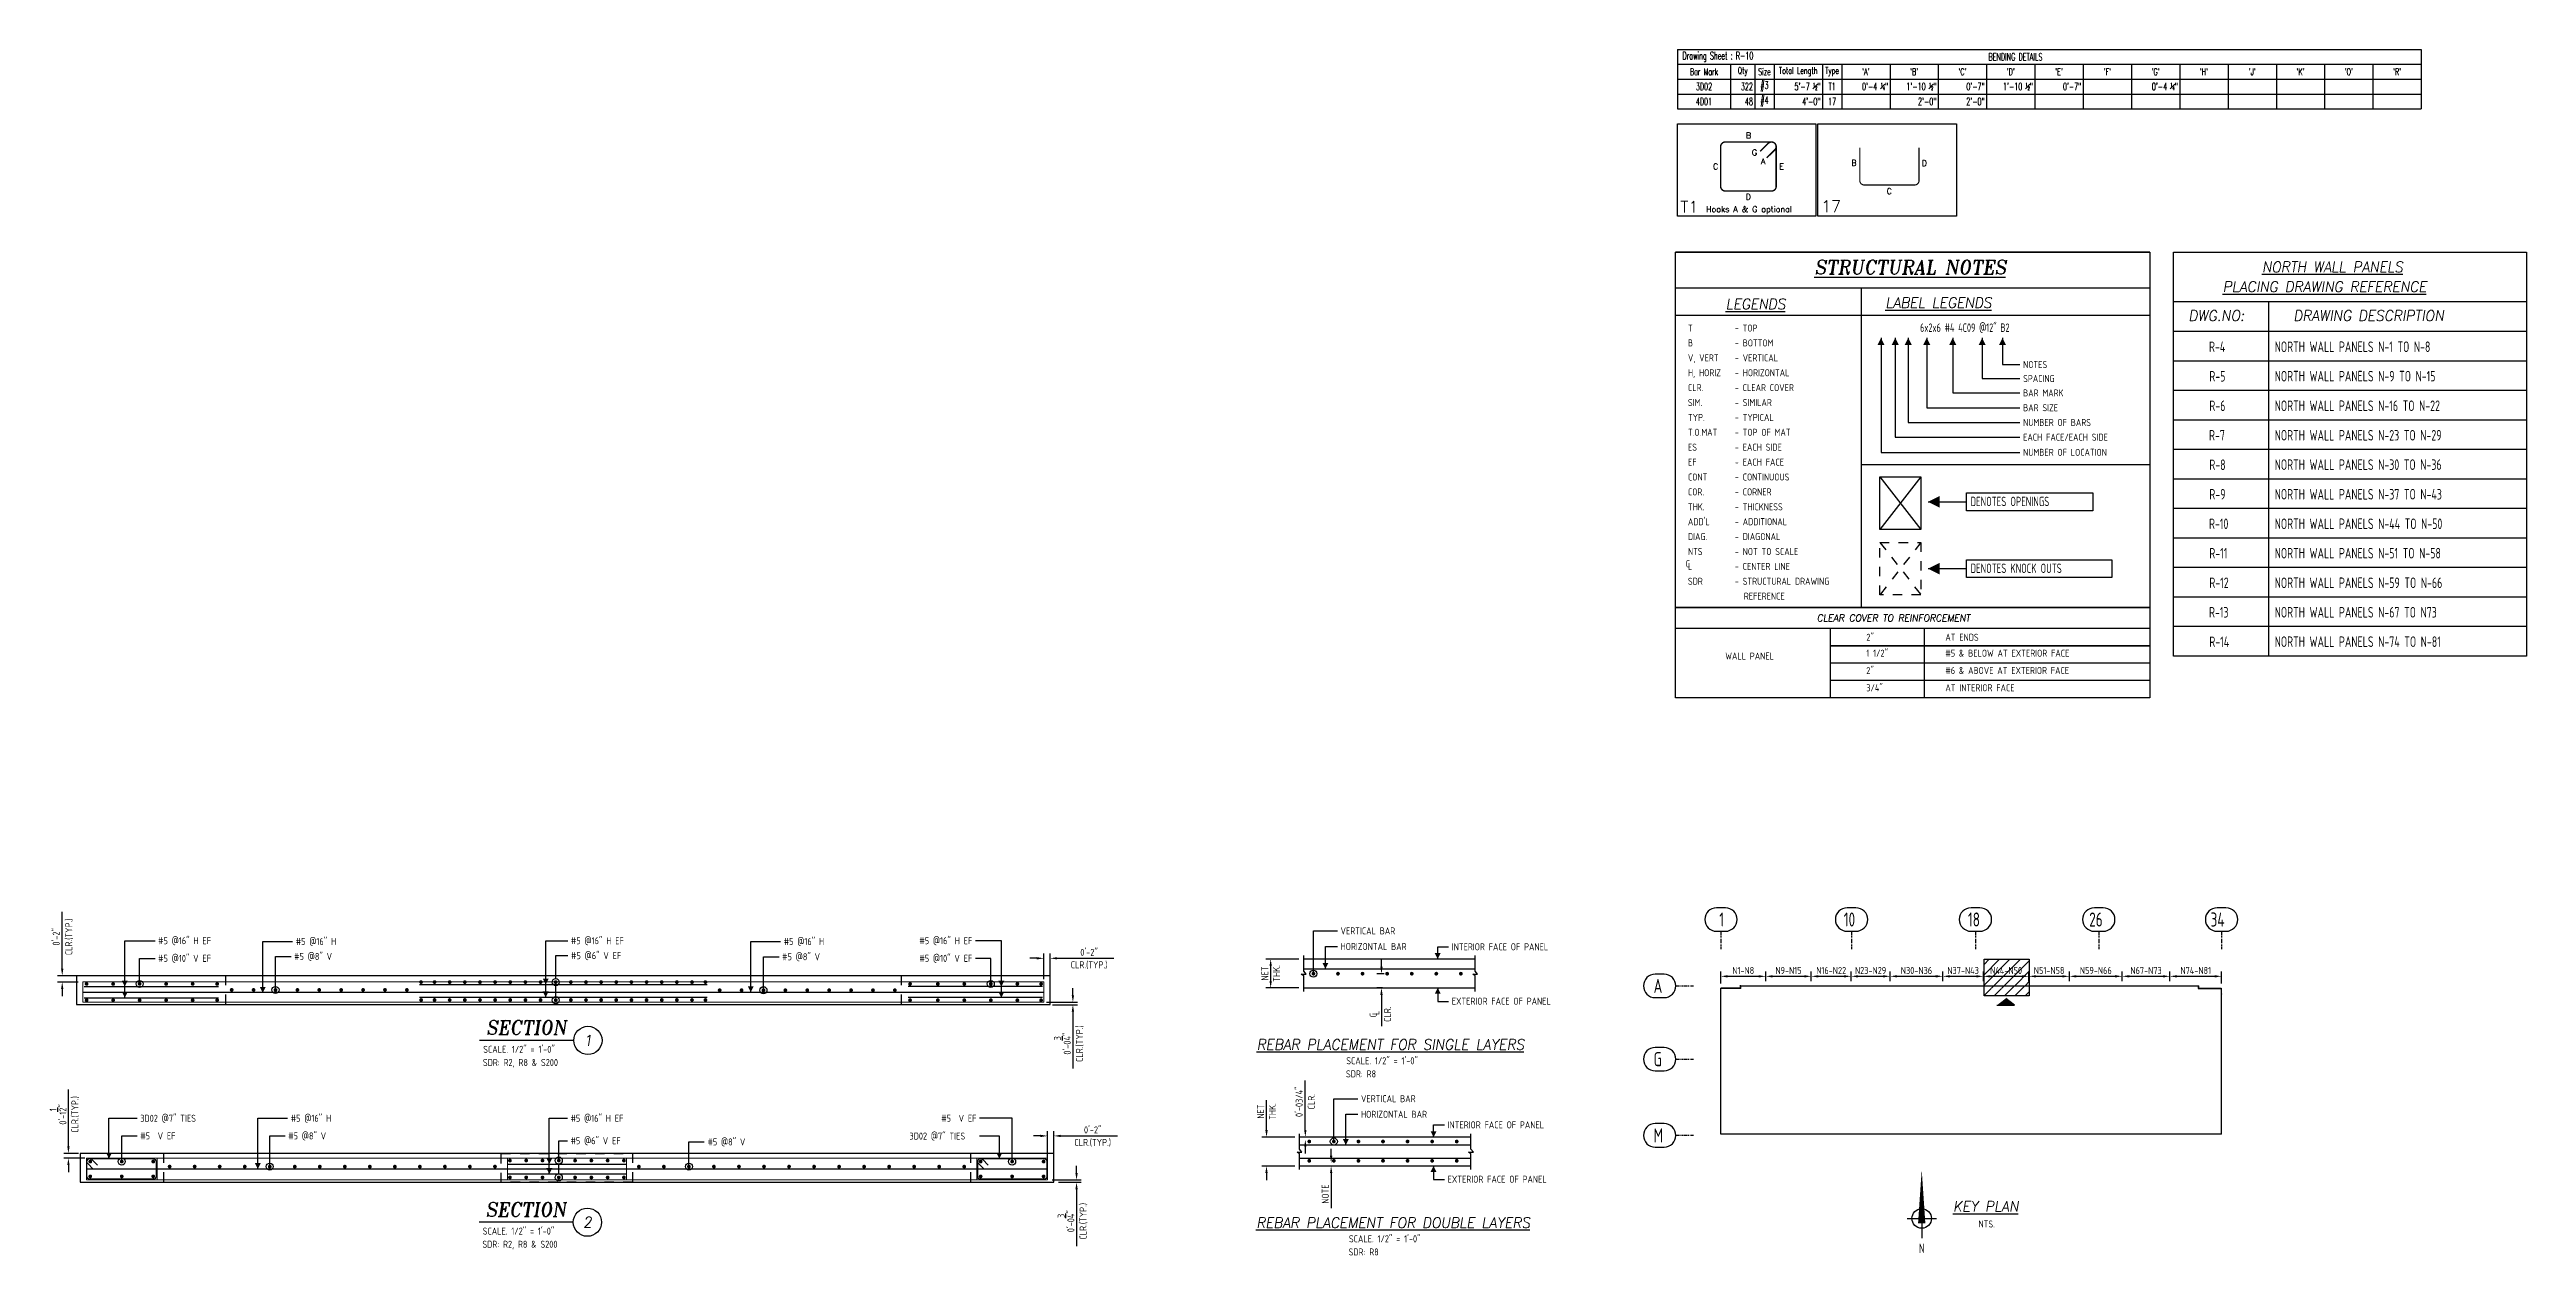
# Model space of a CAD drawing. Header units: inches. Extents: x -3675 to 33171, y -2273 to 1837.
# Drawn here: x 20810 to 21602, y 354 to 740 of the extents above; entities that cross this region are included whole.
import ezdxf
from ezdxf.enums import TextEntityAlignment as Align

# ---------------------------------------------------------------- set-up
doc = ezdxf.new("R2010")
doc.units = ezdxf.units.IN
doc.header["$MEASUREMENT"] = 0
doc.linetypes.add('HIDDEN', pattern=[6, 3, -3])
doc.linetypes.add('PHANTOM', pattern=[2.5, 1.25, -0.25, 0.25, -0.25, 0.25, -0.25])
doc.layers.get('0').update_dxf_attribs({"linetype": 'CONTINUOUS'})
doc.layers.get('Defpoints').update_dxf_attribs({"linetype": 'CONTINUOUS'})
for name, color, linetype in [('0-25', 7, 'CONTINUOUS'), ('0-25TEXT', 7, 'CONTINUOUS'), ('0-35', 3, 'CONTINUOUS'), ('0-35TEXT', 3, 'CONTINUOUS'), ('0-50', 10, 'CONTINUOUS'), ('5', 4, 'CONTINUOUS'), ('BARLIST', 7, 'CONTINUOUS'), ('CADS-BAR-SKETCH', 7, 'CONTINUOUS'), ('DETAIL', 83, 'CONTINUOUS'), ('GRID', 8, 'PHANTOM'), ('Hatch', 253, 'CONTINUOUS'), ('Hgblock', 7, 'CONTINUOUS'), ('hidden', 7, 'HIDDEN'), ('REBARS', 4, 'CONTINUOUS')]:
    doc.layers.add(name, color=color, linetype=linetype)
doc.layers.add('COVER', color=6, linetype='CONTINUOUS', lineweight=0, plot=False)
doc.styles.add('AR', font='ARCHQUIK.shx', dxfattribs={"width": 0.8})
doc.styles.add('ROMANS', font='romans.shx', dxfattribs={"width": 0.57})
doc.styles.add('ROMANT', font='romant')
doc.dimstyles.new('CADS_DIM_48', dxfattribs={"dimscale": 48, "dimtxt": 0.09375, "dimasz": 0.09375, "dimexe": 0.0625, "dimexo": 0.0625, "dimgap": 0.09375, "dimtad": 0, "dimtih": 1, "dimtoh": 1, "dimzin": 1, "dimdsep": 46, "dimlunit": 4, "dimtxsty": 'AR', "dimblk": 'CLOSED', "dimcen": 0.1875, "dimadec": 0, "dimazin": 0, "dimtfac": 1, "dimtofl": 0, "dimtmove": 0, "dimatfit": 1, "dimldrblk": 'DOTBLANK', "dimfxl": 1, "dimtzin": 0, "dimarcsym": 0})

msp = doc.modelspace()

# ---------------------------------------------------------------- texts
at = {"linetype": 'Continuous', "style": 'ROMANT', "oblique": 9, "width": 0.95}
for s, height, p in [('%%USTRUCTURAL NOTES', 4.5, (21404.72636, 668.20058, 0)), ('%%ULEGENDS', 3.375, (21355.29382, 657.01519, 0)), ('%%ULABEL LEGENDS', 3.375, (21413.77356, 657.4197, 0))]:
    msp.add_text(s, height=height, dxfattribs=at).set_placement(p, align=Align.CENTER)
for s, height, p in [('%%UPLACING DRAWING REFERENCE', 3.375, (21504.64469, 662.52789, 0)), ('%%UNORTH WALL PANELS', 3.375, (21517.16682, 668.86416, 0)), ('DWG.NO:', 3.375, (21493.68615, 653.29567, 0)), ('DRAWING DESCRIPTION', 3.375, (21527.16589, 653.29567, 0)), ('CLEAR COVER TO REINFORCEMENT', 2.25, (21374.85391, 557.16036, 0))]:
    msp.add_text(s, height=height, dxfattribs=at).set_placement(p)
at = {"color": 7, "linetype": 'Continuous', "style": 'ROMANT', "oblique": 9, "width": 0.95}
for s, p in [('%%UREBAR PLACEMENT FOR SINGLE LAYERS', (21238.59398, 420.15714)), ('%%UREBAR PLACEMENT FOR DOUBLE LAYERS', (21239.43371, 363.21109)), ('%%UKEY PLAN', (21428.87353, 368.40353))]:
    msp.add_text(s, height=3.375, dxfattribs=at).set_placement(p, align=Align.CENTER)
at = {"layer": '0-25TEXT', "style": 'AR', "width": 0.8}
for s, height, p in [('#5 @16" H EF', 2.2497638, (20844.62403, 453.93925)), ('#5 @8" V', 2.249764, (20888.1086, 448.89377)), ('#5 @16" H', 2.249764, (20888.59244, 453.68921)), ('#5 @16" H EF', 2.2497638, (20976.58607, 453.93925)), ('#5 @6" V EF', 2.2497638, (20976.63411, 449.15313)), ('#5 @8" V', 2.249764, (21044.10164, 448.80613)), ('#5 @16" H', 2.249764, (21044.58547, 453.68921)), ('#5 @10" V EF', 2.2497638, (20844.62403, 448.29255)), ('3D02 @7" TIES', 2.2497638, (20838.9177, 397.13587)), ('#5 @16" H', 2.249764, (20886.9966, 397.13587)), ('#5 @16" H EF', 2.2497638, (20976.44709, 397.13587)), ('#5  V EF', 2.249764, (20838.9177, 391.48918)), ('#5 @8" V', 2.249764, (20886.21804, 391.48918)), ('#5 @6" V EF', 2.2497638, (20976.44709, 389.96645)), ('#5 @8" V', 2.249764, (21020.21804, 389.57148)), ('3D02 @7" TIES', 2.2497638, (21084.80354, 391.45903))]:
    msp.add_text(s, height=height, dxfattribs=at).set_placement(p)
for s, height, p in [('#5 @16" H EF', 2.2497638, (21104.86424, 453.93925)), ('#5 @10" V EF', 2.2497638, (21104.86424, 448.29255)), ('#5  V EF', 2.249764, (21106.21509, 397.13587))]:
    msp.add_text(s, height=height, dxfattribs=at).set_placement(p, align=Align.RIGHT)
at = {"layer": '0-35', "style": 'AR', "width": 0.8}
for s, p in [('R-4', (21500.21646, 643.33312, 0)), ('NORTH WALL PANELS N-1 TO N-8', (21521.22624, 643.33312, 0)), ('R-5', (21500.31943, 633.89702, 0)), ('NORTH WALL PANELS N-9 TO N-15', (21521.22624, 633.93061, 0)), ('R-6', (21500.31943, 624.46092, 0)), ('NORTH WALL PANELS N-16 TO N-22', (21521.22624, 624.46092, 0)), ('R-7', (21500.21646, 615.02482, 0)), ('NORTH WALL PANELS N-23 TO N-29', (21521.22624, 615.02482, 0)), ('R-8', (21500.31943, 605.58872, 0)), ('NORTH WALL PANELS N-30 TO N-36', (21521.22624, 605.6223, 0)), ('R-9', (21500.31943, 596.15262, 0)), ('NORTH WALL PANELS N-37 TO N-43', (21521.22624, 596.15262, 0)), ('R-10', (21500.21646, 586.71652, 0)), ('NORTH WALL PANELS N-44 TO N-50', (21521.22624, 586.71652, 0)), ('R-11', (21500.31943, 577.28041, 0)), ('NORTH WALL PANELS N-51 TO N-58', (21521.22624, 577.314, 0)), ('R-12', (21500.31943, 567.84431, 0)), ('NORTH WALL PANELS N-59 TO N-66', (21521.22624, 567.84431, 0)), ('R-13', (21500.21646, 558.40821, 0)), ('NORTH WALL PANELS N-67 TO N73', (21521.22624, 558.40821, 0)), ('R-14', (21500.31943, 548.97211, 0)), ('NORTH WALL PANELS N-74 TO N-81', (21521.22624, 549.0057, 0))]:
    msp.add_text(s, height=3.375, dxfattribs=at).set_placement(p)
at = {"layer": '0-35TEXT', "style": 'AR', "width": 0.8}
for s, height, p in [('T', 2.25, (21333.6462, 649.87472, 0)), ('- TOP', 2.25, (21348.62441, 649.87472, 0)), ('V, VERT', 2.25, (21333.6462, 640.34616, 0)), ('B', 2.25, (21333.6462, 645.11044, 0)), ('- BOTTOM', 2.25, (21348.62441, 645.11044, 0)), ('- VERTICAL', 2.25, (21348.62441, 640.34616, 0)), ('H, HORIZ', 2.25, (21333.6462, 635.58188, 0)), ('- HORIZONTAL', 2.25, (21348.62441, 635.58188, 0)), ('SPACING', 2.25, (21440.79437, 633.71402, 0)), ('NOTES', 2.25, (21440.79437, 638.19422, 0)), ('SIM.', 2.25, (21333.6462, 626.05332, 0)), ('CLR.', 2.25, (21333.6462, 630.8176, 0)), ('- CLEAR COVER', 2.25, (21348.62441, 630.8176, 0)), ('- SIMILAR', 2.25, (21348.62441, 626.05332, 0)), ('BAR MARK', 2.25, (21440.79437, 629.11454, 0)), ('BAR SIZE', 2.25, (21440.79437, 624.39584, 0)), ('TYP.', 2.25, (21333.6462, 621.28904, 0)), ('T.O.MAT', 2.25, (21333.6462, 616.52476, 0)), ('- TYPICAL', 2.25, (21348.62441, 621.28904, 0)), ('- TOP OF MAT', 2.25, (21348.62441, 616.52476, 0)), ('NUMBER OF BARS', 2.25, (21440.79437, 619.67714, 0)), ('ES', 2.25, (21333.6462, 611.76048, 0)), ('- EACH SIDE', 2.25, (21348.62441, 611.76048, 0)), ('EACH FACE/EACH SIDE', 2.25, (21440.79437, 614.95843, 0)), ('NUMBER OF LOCATION', 2.25, (21440.79437, 610.12045, 0)), ('EF', 2.25, (21333.6462, 606.9962, 0)), ('CONT', 2.25, (21333.6462, 602.23192, 0)), ('- EACH FACE', 2.25, (21348.62441, 606.9962, 0)), ('- CONTINUOUS', 2.25, (21348.62441, 602.23192, 0)), ('THK.', 2.25, (21333.6462, 592.70336, 0)), ('COR.', 2.25, (21333.6462, 597.46764, 0)), ('- CORNER', 2.25, (21348.62441, 597.46764, 0)), ('- THICKNESS', 2.25, (21348.62441, 592.70336, 0)), ('DENOTES OPENINGS', 3, (21423.99402, 594.0484, 0)), ("ADD'L", 2.25, (21333.6462, 587.93908, 0)), ('- ADDITIONAL', 2.25, (21348.62441, 587.93908, 0)), ('DIAG.', 2.25, (21333.6462, 583.1748, 0)), ('NTS', 2.25, (21333.6462, 578.41052, 0)), ('- DIAGONAL', 2.25, (21348.62441, 583.1748, 0)), ('- NOT TO SCALE', 2.25, (21348.62441, 578.41052, 0)), ('SDR', 2.25, (21333.6462, 568.88196, 0)), ('- CENTER LINE', 2.25, (21348.62441, 573.64624, 0)), ('- STRUCTURAL DRAWING', 2.25, (21348.62441, 568.88196, 0)), ('DENOTES KNOCK OUTS', 3, (21423.99402, 572.67147, 0)), ('REFERENCE', 2.25, (21351.51377, 564.11768, 0)), ('WALL PANEL', 2.25, (21345.58997, 544.9788, 0)), ('1 1/2"', 2.25, (21390.66904, 545.88268, 0)), ('2"', 2.25, (21390.66904, 550.96998, 0)), ('AT ENDS', 2.25, (21415.94218, 550.96998, 0)), ('#5 & BELOW AT EXTERIOR FACE  ', 2.25, (21415.94218, 545.88268, 0)), ('2"', 2.25, (21390.66904, 540.35701, 0)), ('#6 & ABOVE AT EXTERIOR FACE   ', 2.25, (21415.94218, 540.35701, 0)), ('3/4"', 2.25, (21390.66904, 534.83133, 0)), ('AT INTERIOR FACE   ', 2.25, (21415.94218, 534.83133, 0)), ('VERTICAL BAR', 2.2499437, (21222.605, 457.07289)), ('HORIZONTAL BAR', 2.2499437, (21222.605, 452.07715)), ('INTERIOR FACE OF PANEL', 2.2499437, (21258.14543, 451.98643)), ('EXTERIOR FACE OF PANEL', 2.2499437, (21258.14543, 434.5947)), ('SCALE. 1/2" = 1\'-0"', 2.2499437, (20948.54155, 419.19176)), ('SDR: R2, R8 & S200', 2.2499437, (20948.44476, 414.98369)), ('SDR: R8', 2.249944, (21224.34042, 411.33034)), ('SCALE. 1/2" = 1\'-0"', 2.2499437, (21224.43721, 415.53841)), ('VERTICAL BAR', 2.2499437, (21229.13619, 403.40769)), ('HORIZONTAL BAR', 2.2499437, (21229.13619, 398.41196)), ('INTERIOR FACE OF PANEL', 2.2499437, (21256.81947, 395.04038)), ('EXTERIOR FACE OF PANEL', 2.2499437, (21256.81947, 377.64865)), ('NTS.', 2.25, (21426.53798, 363.32633)), ('SDR: R2, R8 & S200', 2.2499437, (20948.27793, 356.84647)), ('SCALE. 1/2" = 1\'-0"', 2.2499437, (20948.37472, 361.05454)), ('SDR: R8', 2.249944, (21225.18015, 354.3843)), ('SCALE. 1/2" = 1\'-0"', 2.2499437, (21225.27695, 358.59237))]:
    msp.add_text(s, height=height, dxfattribs=at).set_placement(p)
msp.add_text('6x2x6 #4 4C09 @12" B2', height=2.7, dxfattribs=at).set_placement((21436.46713, 649.77586, 0), align=Align.RIGHT)
at = {"layer": '0-50', "style": 'AR', "width": 0.8}
for s, p in [('1', (21343.6779, 459.58333)), ('10', (21383.46145, 459.58333)), ('18', (21423.15099, 459.58333)), ('26', (21461.92029, 459.58333)), ('34', (21500.72781, 459.58333)), ('A', (21322.68543, 438.35158)), ('G', (21322.68543, 414.91583)), ('M', (21322.68543, 390.54306))]:
    msp.add_text(s, height=4.5, dxfattribs=at).set_placement(p)

# ---------------------------------------------------------------- blocks, each defined once
blk = doc.blocks.new('leadrblk')
blk.add_lwpolyline([(0, 0, 0, 1, 0), (1, 0, 1, 1, 0)], format="xyseb")
blk = doc.blocks.new('*D214')
at = {"layer": 'Defpoints', "color": 0, "transparency": 16777216}
for p in [(21210.81, 449.2), (21200.26, 439.95), (21210.81, 439.95)]:
    blk.add_point(p, dxfattribs=at)
at = {"layer": 'DETAIL', "color": 0, "lineweight": -2, "transparency": 16777216}
for p, q in [((21209.31, 449.2), (21198.76, 449.2)), ((21200.26, 446.95), (21200.26, 442.2)), ((21209.31, 439.95), (21198.76, 439.95))]:
    blk.add_line(p, q, dxfattribs=at)
at = {"layer": 'DETAIL', "color": 0, "transparency": 16777216}
for points in [[(21199.89, 446.95), (21200.64, 446.95), (21200.26, 449.2)], [(21199.89, 442.2), (21200.64, 442.2), (21200.26, 439.95)]]:
    blk.add_solid(points, dxfattribs=at)
at = {"layer": 'DETAIL', "color": 0, "transparency": 16777216, "insert": (21200.26, 444.58), "char_height": 2.25, "attachment_point": 5, "rotation": 90, "style": 'AR'}
blk.add_mtext('NET\\PTHK.', dxfattribs=at)
blk = doc.blocks.new('_DotBlank')
at = {"layer": '0-35', "color": 0, "lineweight": -2}
blk.add_line((-0.5, 0), (-1, 0), dxfattribs=at)
blk.add_circle((0, 0), 0.5, dxfattribs=at)
blk = doc.blocks.new('*D215')
at = {"layer": 'Defpoints', "color": 0, "transparency": 16777216}
for p in [(21209.48, 392.25), (21198.94, 383), (21209.48, 383)]:
    blk.add_point(p, dxfattribs=at)
at = {"layer": 'DETAIL', "color": 0, "lineweight": -2, "transparency": 16777216}
for p, q in [((21198.94, 394.5), (21198.94, 404.09)), ((21207.98, 392.25), (21197.44, 392.25)), ((21207.98, 383), (21197.44, 383)), ((21198.94, 380.75), (21198.94, 378.5))]:
    blk.add_line(p, q, dxfattribs=at)
at = {"layer": 'DETAIL', "color": 0, "transparency": 16777216}
for points in [[(21198.56, 394.5), (21199.31, 394.5), (21198.94, 392.25)], [(21198.56, 380.75), (21199.31, 380.75), (21198.94, 383)]]:
    blk.add_solid(points, dxfattribs=at)
at = {"layer": 'DETAIL', "color": 0, "transparency": 16777216, "insert": (21198.94, 400.42), "char_height": 2.25, "attachment_point": 5, "rotation": 90, "style": 'AR'}
blk.add_mtext('NET\\PTHK.', dxfattribs=at)
blk = doc.blocks.new('*D216')
at = {"layer": 'Defpoints', "color": 0, "transparency": 16777216}
for p in [(21211.34, 392.25), (21211.34, 392.25), (21211.34, 391.45)]:
    blk.add_point(p, dxfattribs=at)
at = {"layer": 'DETAIL', "color": 0, "lineweight": -2, "transparency": 16777216}
for p, q in [((21211.34, 394.5), (21211.34, 410.36)), ((21211.34, 389.2), (21211.34, 386.95))]:
    blk.add_line(p, q, dxfattribs=at)
at = {"layer": 'DETAIL', "color": 0, "transparency": 16777216}
for points in [[(21210.97, 394.5), (21211.72, 394.5), (21211.34, 392.25)], [(21210.97, 389.2), (21211.72, 389.2), (21211.34, 391.45)]]:
    blk.add_solid(points, dxfattribs=at)
at = {"layer": 'DETAIL', "color": 0, "transparency": 16777216, "char_height": 2.25, "attachment_point": 5, "rotation": 90, "style": 'AR'}
for s, insert in [('0\'-03/4"', (21209.35, 403.56)), ('CLR.', (21213.26, 403.56))]:
    blk.add_mtext(s, dxfattribs=dict(at, insert=insert))
blk = doc.blocks.new('*D217')
at = {"layer": 'Defpoints', "color": 0, "transparency": 16777216}
for p in [(21219.59, 384.04), (21219.59, 383), (21219.59, 383)]:
    blk.add_point(p, dxfattribs=at)
at = {"layer": 'DETAIL', "color": 0, "lineweight": -2, "transparency": 16777216}
for p, q in [((21219.59, 386.29), (21219.59, 388.54)), ((21219.59, 380.75), (21219.59, 369.56))]:
    blk.add_line(p, q, dxfattribs=at)
at = {"layer": 'DETAIL', "color": 0, "transparency": 16777216}
for points in [[(21219.22, 386.29), (21219.97, 386.29), (21219.59, 384.04)], [(21219.22, 380.75), (21219.97, 380.75), (21219.59, 383)]]:
    blk.add_solid(points, dxfattribs=at)
at = {"layer": 'DETAIL', "color": 0, "transparency": 16777216, "insert": (21217.72, 374.03), "char_height": 2.25, "width": 9.869, "attachment_point": 5, "rotation": 90, "style": 'AR'}
blk.add_mtext('NOTE', dxfattribs=at)
blk = doc.blocks.new('*D218')
at = {"layer": 'Defpoints', "color": 0, "transparency": 16777216}
for p in [(21238, 444.51), (21235.68, 439.95), (21237.5, 439.95)]:
    blk.add_point(p, dxfattribs=at)
at = {"layer": 'DETAIL', "color": 0, "lineweight": -2, "transparency": 16777216}
for p, q in [((21236.5, 444.51), (21234.18, 444.51)), ((21235.68, 446.76), (21235.68, 449.01)), ((21236, 439.95), (21234.18, 439.95)), ((21235.68, 437.7), (21235.68, 427.68))]:
    blk.add_line(p, q, dxfattribs=at)
at = {"layer": 'DETAIL', "color": 0, "transparency": 16777216}
for points in [[(21235.31, 446.76), (21236.06, 446.76), (21235.68, 444.51)], [(21235.31, 437.7), (21236.06, 437.7), (21235.68, 439.95)]]:
    blk.add_solid(points, dxfattribs=at)
at = {"layer": 'DETAIL', "color": 0, "transparency": 16777216, "insert": (21237.6, 431.57), "char_height": 2.25, "attachment_point": 5, "rotation": 90, "style": 'AR'}
blk.add_mtext('CLR.', dxfattribs=at)
blk = doc.blocks.new('A$C2A293661')
at = {"layer": '0-35TEXT', "style": 'AR', "width": 0.8}
for s, p in [('C', (-0.72, 0.84)), ('L', (0, 0))]:
    blk.add_text(s, height=2.25, dxfattribs=at).set_placement(p)
blk = doc.blocks.new('*D219')
at = {"layer": 'Defpoints', "color": 0, "transparency": 16777216}
for p in [(21129.76, 449.43), (21127.76, 441.23), (21129.76, 440.17)]:
    blk.add_point(p, dxfattribs=at)
at = {"layer": 'DETAIL', "color": 0, "lineweight": -2, "transparency": 16777216}
for p, q in [((21125.51, 449.43), (21123.26, 449.43)), ((21127.76, 442.73), (21127.76, 450.93)), ((21129.76, 441.67), (21129.76, 450.93)), ((21132.01, 449.43), (21150.16, 449.43))]:
    blk.add_line(p, q, dxfattribs=at)
at = {"layer": 'DETAIL', "color": 0, "transparency": 16777216}
for points in [[(21125.51, 449.8), (21125.51, 449.05), (21127.76, 449.43)], [(21132.01, 449.8), (21132.01, 449.05), (21129.76, 449.43)]]:
    blk.add_solid(points, dxfattribs=at)
at = {"layer": 'DETAIL', "color": 0, "transparency": 16777216, "char_height": 2.25, "attachment_point": 5, "style": 'AR'}
for s, insert in [('0\'-2"', (21142.21, 451.34)), ('CLR.(TYP.)', (21142.21, 447.24))]:
    blk.add_mtext(s, dxfattribs=dict(at, insert=insert))
blk = doc.blocks.new('*D220')
at = {"layer": 'Defpoints', "color": 0, "transparency": 16777216}
for p in [(21127.11, 435.35), (21129.03, 434.6), (21137.04, 434.6)]:
    blk.add_point(p, dxfattribs=at)
at = {"layer": 'DETAIL', "color": 0, "lineweight": -2, "transparency": 16777216}
for p, q in [((21137.04, 437.6), (21137.04, 439.85)), ((21128.61, 435.35), (21138.54, 435.35)), ((21130.53, 434.6), (21138.54, 434.6)), ((21137.04, 432.35), (21137.04, 414.2))]:
    blk.add_line(p, q, dxfattribs=at)
at = {"layer": 'DETAIL', "color": 0, "transparency": 16777216}
for points in [[(21136.67, 437.6), (21137.42, 437.6), (21137.04, 435.35)], [(21136.67, 432.35), (21137.42, 432.35), (21137.04, 434.6)]]:
    blk.add_solid(points, dxfattribs=at)
at = {"layer": 'DETAIL', "color": 0, "transparency": 16777216, "char_height": 2.25, "attachment_point": 5, "rotation": 90, "style": 'AR'}
for s, insert in [('0\'-0{\\H1.000000x;\\S3/4;}"', (21133.67, 422.15)), ('CLR.(TYP.)', (21139.23, 422.15))]:
    blk.add_mtext(s, dxfattribs=dict(at, insert=insert))
blk = doc.blocks.new('SECT1')
at = {"color": 7, "linetype": 'Continuous'}
blk.add_line((0.627, 0), (-0.627, 0), dxfattribs=at)
blk.add_circle((0.815, 0), 0.188, dxfattribs=at)
at = {"color": 7, "linetype": 'Continuous', "style": 'ROMANT', "oblique": 9, "width": 0.95}
blk.add_text('SECTION', height=0.1875, dxfattribs=at).set_placement((-0.006, 0.077), align=Align.CENTER)
blk.add_attdef('SECT1', text='', height=0.141, dxfattribs=at).set_placement((0.815, 0), align=Align.MIDDLE)
blk = doc.blocks.new('*D221')
at = {"layer": 'Defpoints', "color": 0, "transparency": 16777216}
for p in [(20813.96, 443.85), (20820.51, 443.85), (20820.51, 441.85)]:
    blk.add_point(p, dxfattribs=at)
at = {"layer": 'DETAIL', "color": 0, "lineweight": -2, "transparency": 16777216}
for p, q in [((20813.96, 446.1), (20813.96, 464.25)), ((20819.01, 443.85), (20812.46, 443.85)), ((20819.01, 441.85), (20812.46, 441.85)), ((20813.96, 439.6), (20813.96, 437.35))]:
    blk.add_line(p, q, dxfattribs=at)
at = {"layer": 'DETAIL', "color": 0, "transparency": 16777216}
for points in [[(20813.59, 446.1), (20814.34, 446.1), (20813.96, 443.85)], [(20813.59, 439.6), (20814.34, 439.6), (20813.96, 441.85)]]:
    blk.add_solid(points, dxfattribs=at)
at = {"layer": 'DETAIL', "color": 0, "transparency": 16777216, "char_height": 2.25, "attachment_point": 5, "rotation": 90, "style": 'AR'}
for s, insert in [('CLR.(TYP.)', (20816.15, 456.3)), ('0\'-2"', (20812.05, 456.3))]:
    blk.add_mtext(s, dxfattribs=dict(at, insert=insert))
blk = doc.blocks.new('*D205')
at = {"layer": 'Defpoints', "color": 0, "transparency": 16777216}
for p in [(21130.93, 392.62), (21128.93, 383.37), (21130.93, 383.37)]:
    blk.add_point(p, dxfattribs=at)
at = {"layer": 'DETAIL', "color": 0, "lineweight": -2, "transparency": 16777216}
for p, q in [((21126.68, 392.62), (21124.43, 392.62)), ((21128.93, 384.87), (21128.93, 394.12)), ((21130.93, 384.87), (21130.93, 394.12)), ((21133.18, 392.62), (21151.33, 392.62))]:
    blk.add_line(p, q, dxfattribs=at)
at = {"layer": 'DETAIL', "color": 0, "transparency": 16777216}
for points in [[(21126.68, 393), (21126.68, 392.25), (21128.93, 392.62)], [(21133.18, 393), (21133.18, 392.25), (21130.93, 392.62)]]:
    blk.add_solid(points, dxfattribs=at)
at = {"layer": 'DETAIL', "color": 0, "transparency": 16777216, "char_height": 2.25, "attachment_point": 5, "style": 'AR'}
for s, insert in [('0\'-2"', (21143.38, 394.54)), ('CLR.(TYP.)', (21143.38, 390.44))]:
    blk.add_mtext(s, dxfattribs=dict(at, insert=insert))
blk = doc.blocks.new('*D206')
at = {"layer": 'Defpoints', "color": 0, "transparency": 16777216}
for p in [(21128.93, 378.55), (21130.93, 377.8), (21138.21, 377.8)]:
    blk.add_point(p, dxfattribs=at)
at = {"layer": 'DETAIL', "color": 0, "lineweight": -2, "transparency": 16777216}
for p, q in [((21138.21, 380.8), (21138.21, 383.05)), ((21130.43, 378.55), (21139.71, 378.55)), ((21132.43, 377.8), (21139.71, 377.8)), ((21138.21, 375.55), (21138.21, 357.4))]:
    blk.add_line(p, q, dxfattribs=at)
at = {"layer": 'DETAIL', "color": 0, "transparency": 16777216}
for points in [[(21137.83, 380.8), (21138.58, 380.8), (21138.21, 378.55)], [(21137.83, 375.55), (21138.58, 375.55), (21138.21, 377.8)]]:
    blk.add_solid(points, dxfattribs=at)
at = {"layer": 'DETAIL', "color": 0, "transparency": 16777216, "char_height": 2.25, "attachment_point": 5, "rotation": 90, "style": 'AR'}
for s, insert in [('0\'-0{\\H1.000000x;\\S3/4;}"', (21134.83, 365.35)), ('CLR.(TYP.)', (21140.39, 365.35))]:
    blk.add_mtext(s, dxfattribs=dict(at, insert=insert))
blk = doc.blocks.new('*D207')
at = {"layer": 'Defpoints', "color": 0, "transparency": 16777216}
for p in [(20815.94, 387.05), (20820.68, 387.05), (20822.68, 385.55)]:
    blk.add_point(p, dxfattribs=at)
at = {"layer": 'DETAIL', "color": 0, "lineweight": -2, "transparency": 16777216}
for p, q in [((20815.94, 389.3), (20815.94, 407.45)), ((20819.18, 387.05), (20814.44, 387.05)), ((20821.18, 385.55), (20814.44, 385.55)), ((20815.94, 383.3), (20815.94, 381.05))]:
    blk.add_line(p, q, dxfattribs=at)
at = {"layer": 'DETAIL', "color": 0, "transparency": 16777216}
for points in [[(20815.57, 389.3), (20816.32, 389.3), (20815.94, 387.05)], [(20815.57, 383.3), (20816.32, 383.3), (20815.94, 385.55)]]:
    blk.add_solid(points, dxfattribs=at)
at = {"layer": 'DETAIL', "color": 0, "transparency": 16777216, "char_height": 2.25, "attachment_point": 5, "rotation": 90, "style": 'AR'}
for s, insert in [('CLR.(TYP.)', (20818.13, 399.5)), ('0\'-1{\\H1.000000x;\\S1/2;}"', (20812.61, 399.5))]:
    blk.add_mtext(s, dxfattribs=dict(at, insert=insert))
blk = doc.blocks.new('*U3031', base_point=(20821.68, 381.74))
at = {"layer": 'REBARS', "color": 0}
blk.add_lwpolyline([(20821.68, 382.05), (21128.68, 382.05)], dxfattribs=at)
blk = doc.blocks.new('*U3032', base_point=(20956.3, 380.79))
at = {"layer": 'REBARS', "color": 0}
blk.add_lwpolyline([(20956.3, 380.47), (20994.3, 380.47)], dxfattribs=at)
blk = doc.blocks.new('*U3033', base_point=(20956.3, 383.32))
at = {"layer": 'REBARS', "color": 0}
blk.add_lwpolyline([(20956.3, 383.63), (20994.3, 383.63)], dxfattribs=at)
blk = doc.blocks.new('*U3034', base_point=(21128.93, 378.55))
at = {"layer": 'REBARS', "color": 0}
blk.add_lwpolyline([(21108.66, 381.99), (21106.89, 383.76, -0.668179), (21107.55, 385.36), (21127.8, 385.36, -0.414214), (21128.74, 384.43), (21128.74, 379.68, -0.414213), (21127.8, 378.74), (21107.55, 378.74, -0.414214), (21106.61, 379.68), (21106.61, 384.43, -0.668178), (21108.21, 385.09), (21109.98, 383.32)], format="xyb", dxfattribs=at)
blk = doc.blocks.new('*U3035', base_point=(20844.18, 378.55))
at = {"layer": 'REBARS', "color": 0}
blk.add_lwpolyline([(20823.91, 381.99), (20822.14, 383.76, -0.668179), (20822.8, 385.36), (20843.05, 385.36, -0.414214), (20843.99, 384.43), (20843.99, 379.68, -0.414213), (20843.05, 378.74), (20822.8, 378.74, -0.414214), (20821.86, 379.68), (20821.86, 384.43, -0.668178), (20823.46, 385.09), (20825.23, 383.32)], format="xyb", dxfattribs=at)
blk = doc.blocks.new('*U3036', base_point=(21127.33, 436.53))
at = {"layer": 'REBARS', "color": 0}
blk.add_lwpolyline([(21127.33, 436.84), (21084.33, 436.84)], dxfattribs=at)
blk = doc.blocks.new('*U3037', base_point=(21127.33, 440.06))
at = {"layer": 'REBARS', "color": 0}
blk.add_lwpolyline([(21127.33, 440.38), (21084.33, 440.38)], dxfattribs=at)
blk = doc.blocks.new('*U3038', base_point=(20928.13, 437.29))
at = {"layer": 'REBARS', "color": 0}
blk.add_lwpolyline([(20928.13, 436.98), (21020.13, 436.98)], dxfattribs=at)
blk = doc.blocks.new('*U3039', base_point=(20928.13, 440.74))
at = {"layer": 'REBARS', "color": 0}
blk.add_lwpolyline([(20928.13, 441.05), (21020.13, 441.05)], dxfattribs=at)
blk = doc.blocks.new('*U3040', base_point=(20820.76, 438.29))
at = {"layer": 'REBARS', "color": 0}
blk.add_lwpolyline([(20820.76, 438.6), (21127.76, 438.6)], dxfattribs=at)
blk = doc.blocks.new('*U3041', base_point=(20820.97, 437.16))
at = {"layer": 'REBARS', "color": 0}
blk.add_lwpolyline([(20820.97, 436.84), (20863.97, 436.84)], dxfattribs=at)
blk = doc.blocks.new('*U3042', base_point=(20820.97, 440.06))
at = {"layer": 'REBARS', "color": 0}
blk.add_lwpolyline([(20820.97, 440.38), (20863.97, 440.38)], dxfattribs=at)
blk = doc.blocks.new('*D2014')
at = {"layer": '0-35', "color": 0, "lineweight": -2, "transparency": 16777216}
for p, q in [((21344.14, 441.38), (21344.14, 445.17)), ((21346.39, 443.67), (21356.27, 443.67)), ((21358.52, 442.16), (21358.52, 445.17))]:
    blk.add_line(p, q, dxfattribs=at)
at = {"layer": '0-35', "color": 0, "transparency": 16777216}
for points in [[(21346.39, 444.04), (21346.39, 443.29), (21344.14, 443.67)], [(21356.27, 444.04), (21356.27, 443.29), (21358.52, 443.67)]]:
    blk.add_solid(points, dxfattribs=at)
at = {"layer": 'Defpoints', "color": 0, "transparency": 16777216}
for p in [(21358.52, 443.67), (21344.14, 439.88), (21358.52, 440.66)]:
    blk.add_point(p, dxfattribs=at)
at = {"layer": '0-35', "color": 0, "transparency": 16777216, "insert": (21351.33, 445.54), "char_height": 2.25, "attachment_point": 5, "style": 'AR'}
blk.add_mtext('N1-N8', dxfattribs=at)
blk = doc.blocks.new('*D2015')
at = {"layer": '0-35', "color": 0, "lineweight": -2, "transparency": 16777216}
for p, q in [((21358.52, 442.16), (21358.52, 445.17)), ((21360.77, 443.67), (21370.82, 443.67)), ((21373.07, 442.16), (21373.07, 445.17))]:
    blk.add_line(p, q, dxfattribs=at)
at = {"layer": '0-35', "color": 0, "transparency": 16777216}
for points in [[(21360.77, 444.04), (21360.77, 443.29), (21358.52, 443.67)], [(21370.82, 444.04), (21370.82, 443.29), (21373.07, 443.67)]]:
    blk.add_solid(points, dxfattribs=at)
at = {"layer": 'Defpoints', "color": 0, "transparency": 16777216}
for p in [(21373.07, 443.67), (21358.52, 440.66), (21373.07, 440.66)]:
    blk.add_point(p, dxfattribs=at)
at = {"layer": '0-35', "color": 0, "transparency": 16777216, "insert": (21365.79, 445.54), "char_height": 2.25, "attachment_point": 5, "style": 'AR'}
blk.add_mtext('N9-N15', dxfattribs=at)
blk = doc.blocks.new('*D2016')
at = {"layer": '0-35', "color": 0, "lineweight": -2, "transparency": 16777216}
for p, q in [((21373.07, 442.16), (21373.07, 445.17)), ((21375.32, 443.67), (21383.55, 443.67)), ((21385.8, 442.16), (21385.8, 445.17))]:
    blk.add_line(p, q, dxfattribs=at)
at = {"layer": '0-35', "color": 0, "transparency": 16777216}
for points in [[(21375.32, 444.04), (21375.32, 443.29), (21373.07, 443.67)], [(21383.55, 444.04), (21383.55, 443.29), (21385.8, 443.67)]]:
    blk.add_solid(points, dxfattribs=at)
at = {"layer": 'Defpoints', "color": 0, "transparency": 16777216}
for p in [(21385.8, 443.67), (21373.07, 440.66), (21385.8, 440.66)]:
    blk.add_point(p, dxfattribs=at)
at = {"layer": '0-35', "color": 0, "transparency": 16777216, "insert": (21379.44, 445.54), "char_height": 2.25, "attachment_point": 5, "style": 'AR'}
blk.add_mtext('N16-N22', dxfattribs=at)
blk = doc.blocks.new('*D2017')
at = {"layer": '0-35', "color": 0, "lineweight": -2, "transparency": 16777216}
for p, q in [((21385.8, 442.16), (21385.8, 445.17)), ((21388.05, 443.67), (21396.03, 443.67)), ((21398.28, 442.16), (21398.28, 445.17))]:
    blk.add_line(p, q, dxfattribs=at)
at = {"layer": '0-35', "color": 0, "transparency": 16777216}
for points in [[(21388.05, 444.04), (21388.05, 443.29), (21385.8, 443.67)], [(21396.03, 444.04), (21396.03, 443.29), (21398.28, 443.67)]]:
    blk.add_solid(points, dxfattribs=at)
at = {"layer": 'Defpoints', "color": 0, "transparency": 16777216}
for p in [(21398.28, 443.67), (21385.8, 440.66), (21398.28, 440.66)]:
    blk.add_point(p, dxfattribs=at)
at = {"layer": '0-35', "color": 0, "transparency": 16777216, "insert": (21392.04, 445.54), "char_height": 2.25, "attachment_point": 5, "style": 'AR'}
blk.add_mtext('N23-N29', dxfattribs=at)
blk = doc.blocks.new('*D2018')
at = {"layer": '0-35', "color": 0, "lineweight": -2, "transparency": 16777216}
for p, q in [((21398.28, 442.16), (21398.28, 445.17)), ((21400.53, 443.67), (21412.89, 443.67)), ((21415.14, 442.16), (21415.14, 445.17))]:
    blk.add_line(p, q, dxfattribs=at)
at = {"layer": '0-35', "color": 0, "transparency": 16777216}
for points in [[(21400.53, 444.04), (21400.53, 443.29), (21398.28, 443.67)], [(21412.89, 444.04), (21412.89, 443.29), (21415.14, 443.67)]]:
    blk.add_solid(points, dxfattribs=at)
at = {"layer": 'Defpoints', "color": 0, "transparency": 16777216}
for p in [(21415.14, 443.67), (21398.28, 440.66), (21415.14, 440.66)]:
    blk.add_point(p, dxfattribs=at)
at = {"layer": '0-35', "color": 0, "transparency": 16777216, "insert": (21406.71, 445.54), "char_height": 2.25, "attachment_point": 5, "style": 'AR'}
blk.add_mtext('N30-N36', dxfattribs=at)
blk = doc.blocks.new('*D2019')
at = {"layer": '0-35', "color": 0, "lineweight": -2, "transparency": 16777216}
for p, q in [((21415.14, 442.16), (21415.14, 445.17)), ((21417.39, 443.67), (21425.83, 443.67)), ((21428.08, 442.16), (21428.08, 445.17))]:
    blk.add_line(p, q, dxfattribs=at)
at = {"layer": '0-35', "color": 0, "transparency": 16777216}
for points in [[(21417.39, 444.04), (21417.39, 443.29), (21415.14, 443.67)], [(21425.83, 444.04), (21425.83, 443.29), (21428.08, 443.67)]]:
    blk.add_solid(points, dxfattribs=at)
at = {"layer": 'Defpoints', "color": 0, "transparency": 16777216}
for p in [(21428.08, 443.67), (21415.14, 440.66), (21428.08, 440.66)]:
    blk.add_point(p, dxfattribs=at)
at = {"layer": '0-35', "color": 0, "transparency": 16777216, "insert": (21421.61, 445.54), "char_height": 2.25, "attachment_point": 5, "style": 'AR'}
blk.add_mtext('N37-N43', dxfattribs=at)
blk = doc.blocks.new('*D2020')
at = {"layer": '0-35', "color": 0, "lineweight": -2, "transparency": 16777216}
for p, q in [((21428.08, 442.16), (21428.08, 445.17)), ((21430.33, 443.67), (21440.39, 443.67)), ((21442.64, 442.16), (21442.64, 445.17))]:
    blk.add_line(p, q, dxfattribs=at)
at = {"layer": '0-35', "color": 0, "transparency": 16777216}
for points in [[(21430.33, 444.04), (21430.33, 443.29), (21428.08, 443.67)], [(21440.39, 444.04), (21440.39, 443.29), (21442.64, 443.67)]]:
    blk.add_solid(points, dxfattribs=at)
at = {"layer": 'Defpoints', "color": 0, "transparency": 16777216}
for p in [(21442.64, 443.67), (21428.08, 440.66), (21442.64, 440.66)]:
    blk.add_point(p, dxfattribs=at)
at = {"layer": '0-35', "color": 0, "transparency": 16777216, "insert": (21435.36, 445.54), "char_height": 2.25, "attachment_point": 5, "style": 'AR'}
blk.add_mtext('N44-N50', dxfattribs=at)
blk = doc.blocks.new('*D2021')
at = {"layer": '0-35', "color": 0, "lineweight": -2, "transparency": 16777216}
for p, q in [((21442.64, 442.16), (21442.64, 445.17)), ((21444.89, 443.67), (21453.34, 443.67)), ((21455.59, 442.16), (21455.59, 445.17))]:
    blk.add_line(p, q, dxfattribs=at)
at = {"layer": '0-35', "color": 0, "transparency": 16777216}
for points in [[(21444.89, 444.04), (21444.89, 443.29), (21442.64, 443.67)], [(21453.34, 444.04), (21453.34, 443.29), (21455.59, 443.67)]]:
    blk.add_solid(points, dxfattribs=at)
at = {"layer": 'Defpoints', "color": 0, "transparency": 16777216}
for p in [(21455.59, 443.67), (21442.64, 440.66), (21455.59, 440.66)]:
    blk.add_point(p, dxfattribs=at)
at = {"layer": '0-35', "color": 0, "transparency": 16777216, "insert": (21449.12, 445.54), "char_height": 2.25, "attachment_point": 5, "style": 'AR'}
blk.add_mtext('N51-N58', dxfattribs=at)
blk = doc.blocks.new('*D2022')
at = {"layer": '0-35', "color": 0, "lineweight": -2, "transparency": 16777216}
for p, q in [((21455.59, 442.16), (21455.59, 445.17)), ((21457.84, 443.67), (21470.21, 443.67)), ((21472.46, 442.17), (21472.46, 445.17))]:
    blk.add_line(p, q, dxfattribs=at)
at = {"layer": '0-35', "color": 0, "transparency": 16777216}
for points in [[(21457.84, 444.04), (21457.84, 443.29), (21455.59, 443.67)], [(21470.21, 444.04), (21470.21, 443.29), (21472.46, 443.67)]]:
    blk.add_solid(points, dxfattribs=at)
at = {"layer": 'Defpoints', "color": 0, "transparency": 16777216}
for p in [(21472.46, 443.67), (21455.59, 440.66), (21472.46, 440.67)]:
    blk.add_point(p, dxfattribs=at)
at = {"layer": '0-35', "color": 0, "transparency": 16777216, "insert": (21464.03, 445.54), "char_height": 2.25, "attachment_point": 5, "style": 'AR'}
blk.add_mtext('N59-N66', dxfattribs=at)
blk = doc.blocks.new('*D2023')
at = {"layer": '0-35', "color": 0, "lineweight": -2, "transparency": 16777216}
for p, q in [((21472.46, 442.17), (21472.46, 445.17)), ((21474.71, 443.67), (21485.47, 443.67)), ((21487.72, 442.16), (21487.72, 445.17))]:
    blk.add_line(p, q, dxfattribs=at)
at = {"layer": '0-35', "color": 0, "transparency": 16777216}
for points in [[(21474.71, 444.04), (21474.71, 443.29), (21472.46, 443.67)], [(21485.47, 444.04), (21485.47, 443.29), (21487.72, 443.67)]]:
    blk.add_solid(points, dxfattribs=at)
at = {"layer": 'Defpoints', "color": 0, "transparency": 16777216}
for p in [(21487.72, 443.67), (21472.46, 440.67), (21487.72, 440.66)]:
    blk.add_point(p, dxfattribs=at)
at = {"layer": '0-35', "color": 0, "transparency": 16777216, "insert": (21480.09, 445.54), "char_height": 2.25, "attachment_point": 5, "style": 'AR'}
blk.add_mtext('N67-N73', dxfattribs=at)
blk = doc.blocks.new('*U3043')
at = {"layer": 'Hgblock', "color": 3}
for p, q in [((-0.375, 0), (0.375, 0)), ((0, 0), (0, -0.5))]:
    blk.add_line(p, q, dxfattribs=at)
blk.add_lwpolyline([(0, 1.25, 0, 0.187, 0), (0, -0.125, 0.187, 0.187, 0)], format="xyseb", dxfattribs=at)
blk.add_circle((0, 0), 0.25, dxfattribs=at)
at = {"layer": 'Hgblock', "color": 3, "style": 'AR', "width": 0.8}
blk.add_text('N', height=0.244, dxfattribs=at).set_placement((0, -0.761), align=Align.MIDDLE)
blk = doc.blocks.new('*D2000')
at = {"layer": '0-35', "color": 0, "lineweight": -2, "transparency": 16777216}
for p, q in [((21487.72, 442.17), (21487.72, 445.17)), ((21489.97, 443.67), (21501.98, 443.67)), ((21504.23, 441.38), (21504.23, 445.17))]:
    blk.add_line(p, q, dxfattribs=at)
at = {"layer": '0-35', "color": 0, "transparency": 16777216}
for points in [[(21489.97, 444.04), (21489.97, 443.29), (21487.72, 443.67)], [(21501.98, 444.04), (21501.98, 443.29), (21504.23, 443.67)]]:
    blk.add_solid(points, dxfattribs=at)
at = {"layer": 'Defpoints', "color": 0, "transparency": 16777216}
for p in [(21504.23, 443.67), (21487.72, 440.67), (21504.23, 439.88)]:
    blk.add_point(p, dxfattribs=at)
at = {"layer": '0-35', "color": 0, "transparency": 16777216, "insert": (21495.98, 445.54), "char_height": 2.25, "attachment_point": 5, "style": 'AR'}
blk.add_mtext('N74-N81', dxfattribs=at)
blk = doc.blocks.new('*T3251')
at = {"layer": 'BARLIST', "color": 0, "linetype": 'ByBlock', "lineweight": -2, "transparency": 16777216}
for p, q in [((0, 0), (237.77, 0)), ((0, 0), (0, -19.01)), ((237.77, 0), (237.77, -19.01)), ((0, -4.72), (237.77, -4.72)), ((17.01, -4.72), (17.01, -19.01)), ((24.73, -4.72), (24.73, -19.01)), ((30.91, -4.72), (30.91, -19.01)), ((46.35, -4.72), (46.35, -19.01)), ((52.52, -4.72), (52.52, -19.01)), ((67.96, -4.72), (67.96, -19.01)), ((83.4, -4.72), (83.4, -19.01)), ((98.83, -4.72), (98.83, -19.01)), ((114.27, -4.72), (114.27, -19.01)), ((129.71, -4.72), (129.71, -19.01)), ((145.15, -4.72), (145.15, -19.01)), ((160.58, -4.72), (160.58, -19.01)), ((176.02, -4.72), (176.02, -19.01)), ((191.46, -4.72), (191.46, -19.01)), ((206.89, -4.72), (206.89, -19.01)), ((222.33, -4.72), (222.33, -19.01)), ((0, -9.45), (237.77, -9.45)), ((0, -14.23), (237.77, -14.23)), ((0, -19.01), (237.77, -19.01))]:
    blk.add_line(p, q, dxfattribs=at)
at = {"layer": 'BARLIST', "color": 0, "transparency": 16777216, "style": 'ROMANS'}
for s, insert, char_height, width, attachment_point in [(' Drawing Sheet : R-10', (0.59, -2.36), 2.3622, 97.6535, 4), ('Bar Mark', (8.5, -7.09), 2.126, 15.8268, 5), ('Qty', (20.87, -7.09), 2.126, 6.5433, 5), ('Size', (27.82, -7.09), 2.126, 4.9961, 5), ('Total Length', (38.63, -7.09), 2.126, 14.2559, 5), ('Type', (49.44, -7.09), 2.126, 4.9961, 5), ("'A'", (60.24, -7.09), 2.126, 14.2559, 5), ("'B'", (75.68, -7.09), 2.126, 14.2559, 5), ("'C'", (91.12, -7.09), 2.126, 14.2559, 5), ('BENDING DETAILS', (99.43, -2.36), 2.3622, 137.752, 4), ("'D'", (106.55, -7.09), 2.126, 14.2559, 5), ("'E'", (121.99, -7.09), 2.126, 14.2559, 5), ("'F'", (137.43, -7.09), 2.126, 14.2559, 5), ("'G'", (152.86, -7.09), 2.126, 14.2559, 5), ("'H'", (168.3, -7.09), 2.126, 14.2559, 5), ("'J'", (183.74, -7.09), 2.126, 14.2559, 5), ("'K'", (199.18, -7.09), 2.126, 14.2559, 5), ("'O'", (214.61, -7.09), 2.126, 14.2559, 5), ("'R'", (230.05, -7.09), 2.126, 14.2559, 5), ('3D02', (8.5, -11.84), 2.362, 15.8268, 5), ('4D01', (8.5, -16.62), 2.362, 15.8268, 5), ('322', (24.14, -11.84), 2.362, 6.5433, 6), ('48', (24.14, -16.62), 2.362, 6.5433, 6), ('#3', (27.82, -11.84), 2.362, 4.9961, 5), ('#4', (27.82, -16.62), 2.362, 4.9961, 5), ('5\'-7 {\\H0.5x;\\S1#2;}"', (45.76, -11.84), 2.3622, 14.2559, 6), ('4\'-0"', (45.76, -16.62), 2.362, 14.2559, 6), ('T1', (49.44, -11.84), 2.362, 4.9961, 5), ('17', (49.44, -16.62), 2.362, 4.9961, 5), ('0\'-4 {\\H0.5x;\\S1#4;}"', (67.37, -11.84), 2.3622, 14.2559, 6), ('1\'-10 {\\H0.5x;\\S1#2;}"', (82.81, -11.84), 2.3622, 14.2559, 6), ('2\'-0"', (82.81, -16.62), 2.362, 14.2559, 6), ('0\'-7"', (98.24, -11.84), 2.362, 14.2559, 6), ('2\'-0"', (98.24, -16.62), 2.362, 14.2559, 6), ('1\'-10 {\\H0.5x;\\S1#2;}"', (113.68, -11.84), 2.3622, 14.2559, 6), ('0\'-7"', (129.12, -11.84), 2.362, 14.2559, 6), ('0\'-4 {\\H0.5x;\\S1#4;}"', (159.99, -11.84), 2.3622, 14.2559, 6)]:
    blk.add_mtext(s, dxfattribs=dict(at, insert=insert, char_height=char_height, width=width, attachment_point=attachment_point))
blk = doc.blocks.new('T1')
at = {"layer": 'CADS-BAR-SKETCH'}
blk.add_lwpolyline([(0, 0), (0, 1), (1.5, 1), (1.5, 0)], close=True, dxfattribs=at)
at = {"layer": 'CADS-BAR-SKETCH', "const_width": 0.0156}
for points in [[(0.468, 0.754, -0.414214), (0.518, 0.804, 0.414214), (0.468, 0.754), (0.468, 0.323, 0.414214), (0.518, 0.273), (1.019, 0.273, 0.414214), (1.069, 0.323), (1.069, 0.754, 0.668179), (0.983, 0.789), (0.896, 0.702)], [(0.966, 0.631), (1.054, 0.719, 0.668179), (1.019, 0.804), (0.518, 0.804)]]:
    blk.add_lwpolyline(points, format="xyb", dxfattribs=at)
at = {"layer": 'CADS-BAR-SKETCH', "style": 'ROMANS'}
for s, height, p in [('B', 0.0625, (0.742, 0.844)), ('C', 0.0625, (0.386, 0.508)), ('G', 0.0625, (0.806, 0.659)), ('A', 0.0625, (0.903, 0.563)), ('E', 0.0625, (1.103, 0.508)), ('T1', 0.125, (0.033, 0.039)), ('Hooks A & G optional', 0.0625, (0.311, 0.045)), ('D', 0.0625, (0.739, 0.179))]:
    blk.add_text(s, height=height, dxfattribs=at).set_placement(p)
blk = doc.blocks.new('17')
at = {"layer": 'CADS-BAR-SKETCH'}
blk.add_lwpolyline([(0, 0), (0, 1), (1.5, 1), (1.5, 0)], close=True, dxfattribs=at)
at = {"layer": 'CADS-BAR-SKETCH', "const_width": 0.0125}
blk.add_lwpolyline([(0.454, 0.741), (0.454, 0.388, 0.414214), (0.504, 0.338), (1.046, 0.338, 0.414214), (1.096, 0.388), (1.096, 0.741)], format="xyb", dxfattribs=at)
at = {"layer": 'CADS-BAR-SKETCH', "style": 'ROMANS'}
for s, height, p in [('B', 0.0625, (0.363, 0.547)), ('D', 0.0625, (1.125, 0.544)), ('C', 0.0625, (0.746, 0.24)), ('17', 0.125, (0.037, 0.045))]:
    blk.add_text(s, height=height, dxfattribs=at).set_placement(p)
blk = doc.blocks.new('*T3252')
at = {"layer": 'BARLIST', "color": 0, "transparency": 16777216, "xscale": 29.52755949857756, "yscale": 29.52755949857756, "zscale": 29.52755949857756}
for name, p in [('T1', (0.3, -29.53, 0)), ('17', (45.18, -29.53, 0))]:
    blk.add_blockref(name, p, dxfattribs=at)

# ---------------------------------------------------------------- dimensions: what is measured, and where the dimension line sits
at = {"layer": '0-35'}
for base, p1, p2, text, picture, middle in [((21358.51551, 443.66572), (21344.1354, 439.87995), (21358.51551, 440.66417), 'N1-N8', '*D2014', (21351.32545, 443.66572)), ((21373.07081, 443.66572), (21358.51551, 440.66417), (21373.07081, 440.66469), 'N9-N15', '*D2015', (21365.79316, 443.66572)), ((21385.80462, 443.66572), (21373.07081, 440.66469), (21385.80462, 440.66417), 'N16-N22', '*D2016', (21379.43772, 443.66572)), ((21398.27702, 443.66572), (21385.80462, 440.66417), (21398.27702, 440.66417), 'N23-N29', '*D2017', (21392.04082, 443.66572)), ((21415.14048, 443.66572), (21398.27702, 440.66417), (21415.14048, 440.66417), 'N30-N36', '*D2018', (21406.70875, 443.66572)), ((21428.08471, 443.66572), (21415.14048, 440.66417), (21428.08471, 440.66417), 'N37-N43', '*D2019', (21421.6126, 443.66572)), ((21442.64002, 443.66572), (21428.08471, 440.66417), (21442.64002, 440.66417), 'N44-N50', '*D2020', (21435.36237, 443.66572)), ((21455.59352, 443.66572), (21442.64002, 440.66417), (21455.59352, 440.66417), 'N51-N58', '*D2021', (21449.11677, 443.66572)), ((21472.46254, 443.66572), (21455.59352, 440.66417), (21472.46254, 440.66694), 'N59-N66', '*D2022', (21464.02803, 443.66572)), ((21487.7242, 443.66572), (21472.46254, 440.66694), (21487.7242, 440.66417), 'N67-N73', '*D2023', (21480.09337, 443.66572)), ((21504.22641, 443.66572), (21487.7242, 440.66694), (21504.22641, 439.88147), 'N74-N81', '*D2000', (21495.97531, 443.66572))]:
    dim = msp.add_linear_dim(base=base, p1=p1, p2=p2, text=text, dimstyle='CADS_DIM_48', override={"dimscale": 24, "dimgap": 0.03125, "dimtad": 1, "dimtih": 0, "dimtoh": 0, "dimdec": 4, "dimtdec": 4}, dxfattribs=at)
    dim.commit()
    dim.dimension.update_dxf_attribs({"geometry": picture, "text_midpoint": middle, "dimtype": 160})
at = {"layer": 'DETAIL'}
for base, p1, p2, text, picture, middle in [((20813.96179, 443.85391), (20820.50836, 441.85391), (20820.50836, 443.85391), '<>\\XCLR.(TYP.)', '*D221', (20813.96179, 456.30391)), ((21235.68284, 439.95007), (21237.99596, 444.50593), (21237.49596, 439.95007), ' \\XCLR.', '*D218', (21235.68284, 431.56559)), ((21137.04125, 434.60391), (21127.10972, 435.35391), (21129.03017, 434.60391), '<>\\XCLR.(TYP.)', '*D220', (21137.04125, 422.15391)), ((20815.94445, 387.05054), (20822.6753, 385.55054), (20820.6753, 387.05054), '<>\\XCLR.(TYP.)', '*D207', (20815.94445, 399.50054)), ((21211.3423, 392.25402), (21211.3423, 391.44638), (21211.3423, 392.25402), '0\'-03/4"\\XCLR.', '*D216', (21211.3423, 403.55575)), ((21219.59311, 383.00402), (21219.59311, 384.04059), (21219.59311, 383.00402), 'NOTE', '*D217', (21217.71811, 374.02988)), ((21138.2082, 377.80054), (21128.9253, 378.55054), (21130.9253, 377.80054), '<>\\XCLR.(TYP.)', '*D206', (21138.2082, 365.35054))]:
    dim = msp.add_linear_dim(base=base, p1=p1, p2=p2, angle=90, text=text, dimstyle='CADS_DIM_48', override={"dimscale": 24, "dimgap": 0.03125, "dimtad": 1, "dimtih": 0, "dimtoh": 0, "dimdec": 3, "dimtdec": 3}, dxfattribs=at)
    dim.commit()
    dim.dimension.update_dxf_attribs({"geometry": picture, "text_midpoint": middle})
for base, p1, p2, picture, middle in [((21129.75836, 449.42545), (21127.75836, 441.2289), (21129.75836, 440.16985), '*D219', (21142.20836, 449.42545)), ((21130.9253, 392.62207), (21128.9253, 383.36647), (21130.9253, 383.36647), '*D205', (21143.3753, 392.62207))]:
    dim = msp.add_linear_dim(base=base, p1=p1, p2=p2, text='<>\\XCLR.(TYP.)', dimstyle='CADS_DIM_48', override={"dimscale": 24, "dimgap": 0.03125, "dimtad": 1, "dimtih": 0, "dimtoh": 0, "dimdec": 3, "dimtdec": 3}, dxfattribs=at)
    dim.commit()
    dim.dimension.update_dxf_attribs({"geometry": picture, "text_midpoint": middle})
for base, p1, p2, picture, middle in [((21200.26109, 439.95007), (21210.81078, 449.20007), (21210.81078, 439.95007), '*D214', (21200.26109, 444.57507)), ((21198.93513, 383.00402), (21209.48482, 392.25402), (21209.48482, 383.00402), '*D215', (21198.93513, 400.42126))]:
    dim = msp.add_linear_dim(base=base, p1=p1, p2=p2, angle=90, text='NET\\XTHK.', dimstyle='CADS_DIM_48', override={"dimscale": 24, "dimgap": 0.03125, "dimtad": 1, "dimtih": 0, "dimtoh": 0, "dimdec": 3, "dimtdec": 3}, dxfattribs=at)
    dim.commit()
    dim.dimension.update_dxf_attribs({"geometry": picture, "text_midpoint": middle, "dimtype": 160})

# ---------------------------------------------------------------- hatches: boundary and pattern name
at = {"layer": '0-25TEXT'}
msp.add_hatch(color=256, dxfattribs=at).paths.add_polyline_path([(21438.04103, 434.4253), (21435.2286, 436.58525), (21432.41617, 434.4253)])
at = {"layer": 'Hatch'}
h = msp.add_hatch(dxfattribs=at)
h.set_pattern_fill('ANSI31', color=256, scale=18.75)
h.set_pattern_definition([(45, (11416.001, -42.1225), (-1.6572815, 1.6572815), [])])
h.paths.add_polyline_path([(21428.33985, 449.10585), (21428.33985, 439.87995), (21428.40844, 439.87995), (21434.6655, 439.87995), (21434.6655, 440.59557), (21434.46342, 440.59557), (21434.46342, 440.66417), (21442.71995, 440.66417), (21442.71995, 449.10585)])
h.paths.add_polyline_path([(21434.73409, 440.59557), (21434.73409, 439.81135), (21428.40844, 439.81135), (21428.40844, 437.42673), (21442.71995, 437.42673), (21442.71995, 440.59557)])

# ---------------------------------------------------------------- linework, layer by layer
at = {"layer": '0-25'}
for points in [[(21408.14883, 603.39955), (21395.00996, 586.60321)], [(21395.00996, 603.39955), (21408.14883, 586.60321)]]:
    msp.add_lwpolyline(points, dxfattribs=at)
at = {"layer": '0-25TEXT'}
for p, q in [((21438.04103, 434.4253), (21435.2286, 436.58525)), ((21432.41617, 434.4253), (21438.04103, 434.4253))]:
    msp.add_line(p, q, dxfattribs=at)
for points in [[(21395.37034, 647.85439), (21395.37034, 611.24545), (21439.79437, 611.24545)], [(21399.92094, 647.85439), (21399.92094, 616.08343), (21439.79437, 616.08343)], [(21404.08435, 647.85439), (21404.08435, 620.80214), (21439.79437, 620.80214)], [(21409.99049, 647.85439), (21409.99049, 625.52084), (21439.79437, 625.52084)], [(21418.31731, 647.85439), (21418.31731, 630.23954), (21439.79437, 630.23954)], [(21427.7091, 647.85439), (21427.7091, 634.83902), (21439.79437, 634.83902)], [(21434.19617, 647.85439), (21434.19617, 639.31922), (21439.79437, 639.31922)], [(21410.40772, 595.42723), (21422.7083, 595.42723)], [(21410.40772, 574.0503), (21422.7083, 574.0503)], [(21410.40772, 574.0503), (21422.7083, 574.0503)], [(20833.95859, 436.84482), (20833.95859, 455.06413), (20843.62413, 455.06413)], [(20878.07392, 438.60388), (20878.07392, 454.8141), (20887.59254, 454.8141)], [(20968.50818, 441.04976), (20968.50818, 455.06413), (20975.58617, 455.06413)], [(20968.50818, 436.97881), (20968.50818, 455.06413), (20975.58617, 455.06413)], [(21034.06696, 438.60388), (21034.06696, 454.8141), (21043.58558, 454.8141)], [(21114.17628, 436.84482), (21114.17628, 455.06413), (21105.86414, 455.06413)], [(21217.77867, 446.05622), (21217.77867, 453.20212), (21221.60503, 453.20212)], [(21253.66418, 449.20007), (21253.66418, 453.1114), (21257.14545, 453.1114)], [(20971.71268, 442.94517), (20971.71268, 450.27801), (20975.63422, 450.27801)], [(20971.71268, 437.15609), (20971.71268, 440.69517)], [(21253.66418, 439.95007), (21253.66418, 435.64208), (21257.14545, 435.64208)], [(20828.91498, 385.36303), (20828.91498, 398.26075), (20837.9178, 398.26075)], [(20876.47809, 382.05054), (20876.47809, 398.26075), (20885.9967, 398.26075)], [(20969.67512, 380.47338), (20969.67512, 398.26075), (20975.44719, 398.26075)], [(21224.30986, 389.72034), (21224.30986, 399.53693), (21228.13621, 399.53693)], [(21252.33822, 392.25402), (21252.33822, 396.16535), (21255.8195, 396.16535)], [(20972.69733, 385.87795), (20972.69733, 391.09133), (20975.44719, 391.09133)], [(21113.53998, 385.36303), (21113.53998, 392.58391), (21107.21498, 392.58391)], [(21252.33822, 383.00402), (21252.33822, 378.69604), (21255.8195, 378.69604)]]:
    msp.add_lwpolyline(points, dxfattribs=at)
at = {"layer": '0-35'}
for p, q in [((21344.1354, 439.87995), (21344.1354, 439.81135)), ((21350.46105, 439.87995), (21344.1354, 439.87995)), ((21344.1354, 439.81135), (21344.1354, 439.87995)), ((21344.1354, 439.87995), (21344.204, 439.87995)), ((21344.1354, 393.13927), (21344.1354, 439.87995)), ((21350.52965, 439.81135), (21344.1354, 439.81135)), ((21344.1354, 437.74977), (21344.204, 437.74977)), ((21344.1354, 435.61959), (21344.204, 435.61959)), ((21344.204, 393.13927), (21344.204, 439.87995)), ((21346.26836, 439.87995), (21346.26836, 439.81135)), ((21348.39854, 439.87995), (21348.39854, 439.81135)), ((21350.52965, 440.66417), (21350.25897, 440.66417)), ((21350.25897, 440.66417), (21496.95962, 440.66417)), ((21350.25897, 440.59557), (21350.25897, 440.66417)), ((21350.25897, 440.66417), (21350.25897, 440.59557)), ((21350.25897, 440.59557), (21350.46105, 440.59557)), ((21350.46105, 439.87995), (21350.46105, 440.59557)), ((21350.52965, 439.81135), (21350.52965, 440.59557)), ((21350.52965, 440.59557), (21496.76125, 440.59557)), ((21350.52965, 439.81135), (21350.52965, 439.87995)), ((21352.16921, 440.66417), (21352.16921, 440.59557)), ((21352.16946, 440.66417), (21352.16946, 440.59557)), ((21354.07717, 440.66417), (21354.07717, 440.59557)), ((21354.07717, 440.66417), (21354.07717, 440.59557)), ((21356.20735, 440.66417), (21356.20735, 440.59557)), ((21356.20735, 440.66417), (21356.20735, 440.59557)), ((21358.51551, 440.66417), (21358.51551, 440.59557)), ((21360.82367, 440.66417), (21360.82367, 440.59557)), ((21363.13183, 440.66417), (21363.13183, 440.59557)), ((21365.43998, 440.66417), (21365.43998, 440.59557)), ((21366.14634, 440.66417), (21366.14634, 440.59557)), ((21368.4545, 440.66417), (21368.4545, 440.59557)), ((21370.76265, 440.66417), (21370.76265, 440.59557)), ((21373.07081, 440.66417), (21373.07081, 440.59557)), ((21375.37897, 440.66417), (21375.37897, 440.59557)), ((21376.08532, 440.66417), (21376.08532, 440.59557)), ((21378.39348, 440.66417), (21378.39348, 440.59557)), ((21380.70164, 440.66417), (21380.70164, 440.59557)), ((21383.0098, 440.66417), (21383.0098, 440.59557)), ((21385.09549, 440.66417), (21385.09549, 440.59557)), ((21385.80462, 440.66417), (21385.80462, 440.59557)), ((21388.33803, 440.66417), (21388.33803, 440.59557)), ((21388.33803, 440.59557), (21388.33803, 440.66417)), ((21390.64619, 440.59557), (21390.64619, 440.66417)), ((21392.95435, 440.59557), (21392.95435, 440.66417)), ((21395.26251, 440.59557), (21395.26251, 440.66417)), ((21395.96886, 440.59557), (21395.96886, 440.66417)), ((21398.27702, 440.59557), (21398.27702, 440.66417)), ((21400.58518, 440.59557), (21400.58518, 440.66417)), ((21402.89334, 440.59557), (21402.89334, 440.66417)), ((21405.2015, 440.59557), (21405.2015, 440.66417)), ((21405.90785, 440.59557), (21405.90785, 440.66417)), ((21408.21601, 440.59557), (21408.21601, 440.66417)), ((21410.52417, 440.59557), (21410.52417, 440.66417)), ((21412.83233, 440.59557), (21412.83233, 440.66417)), ((21415.14048, 440.59557), (21415.14048, 440.66417)), ((21415.84684, 440.59557), (21415.84684, 440.66417)), ((21418.155, 440.59557), (21418.155, 440.66417)), ((21420.45852, 440.59557), (21420.45852, 440.66417)), ((21422.76204, 440.59557), (21422.76204, 440.66417)), ((21425.0702, 440.59557), (21425.0702, 440.66417)), ((21425.77656, 440.59557), (21425.77656, 440.66417)), ((21428.08471, 440.59557), (21428.08471, 440.66417)), ((21430.39287, 440.59557), (21430.39287, 440.66417)), ((21432.70103, 440.59557), (21432.70103, 440.66417)), ((21435.00919, 440.59557), (21435.00919, 440.66417)), ((21435.71554, 440.59557), (21435.71554, 440.66417)), ((21438.0237, 440.59557), (21438.0237, 440.66417)), ((21440.33186, 440.59557), (21440.33186, 440.66417)), ((21442.64002, 440.59557), (21442.64002, 440.66417)), ((21444.94818, 440.59557), (21444.94818, 440.66417)), ((21445.65453, 440.59557), (21445.65453, 440.66417)), ((21447.96269, 440.59557), (21447.96269, 440.66417)), ((21450.27085, 440.59557), (21450.27085, 440.66417)), ((21452.57901, 440.59557), (21452.57901, 440.66417)), ((21454.88717, 440.59557), (21454.88717, 440.66417)), ((21455.59352, 440.59557), (21455.59352, 440.66417)), ((21457.90168, 440.59557), (21457.90168, 440.66417)), ((21460.21262, 440.59557), (21460.21262, 440.66417)), ((21462.52356, 440.59557), (21462.52356, 440.66417)), ((21464.83172, 440.59557), (21464.83172, 440.66417)), ((21465.53807, 440.59557), (21465.53807, 440.66417)), ((21467.84623, 440.59557), (21467.84623, 440.66417)), ((21470.15439, 440.59557), (21470.15439, 440.66417)), ((21472.46254, 440.59557), (21472.46254, 440.66417)), ((21474.7707, 440.59557), (21474.7707, 440.66417)), ((21475.47706, 440.59557), (21475.47706, 440.66417)), ((21477.78521, 440.59557), (21477.78521, 440.66417)), ((21480.09337, 440.59557), (21480.09337, 440.66417)), ((21482.40153, 440.59557), (21482.40153, 440.66417)), ((21484.70969, 440.59557), (21484.70969, 440.66417)), ((21485.41604, 440.59557), (21485.41604, 440.66417)), ((21487.7242, 440.59557), (21487.7242, 440.66417)), ((21490.03236, 440.59557), (21490.03236, 440.66417)), ((21492.34052, 440.59557), (21492.34052, 440.66417)), ((21494.64868, 440.59557), (21494.64868, 440.66417)), ((21496.76125, 440.59557), (21496.76125, 439.81135)), ((21496.76125, 439.81135), (21504.15092, 439.81135)), ((21496.82984, 440.59557), (21496.95962, 440.59557)), ((21496.82984, 440.59557), (21496.82984, 439.87995)), ((21496.82984, 439.87995), (21504.15092, 439.87995)), ((21496.95962, 440.59557), (21496.95962, 440.66417)), ((21499.40885, 439.87995), (21499.40885, 439.81135)), ((21501.53903, 439.87995), (21501.53903, 439.81135)), ((21504.15092, 439.81135), (21504.15092, 439.87995)), ((21504.15782, 393.13927), (21504.15782, 439.88147)), ((21504.15782, 439.88147), (21504.22641, 439.88147)), ((21504.15782, 438.03253), (21504.15782, 437.96393)), ((21504.15782, 437.96393), (21504.15782, 438.03253)), ((21504.15782, 438.03253), (21504.22641, 438.03253)), ((21504.15782, 436.45938), (21504.22641, 436.45938)), ((21504.22641, 393.13927), (21504.22641, 439.88147)), ((21344.1354, 433.48941), (21344.204, 433.48941)), ((21344.1354, 431.35923), (21344.204, 431.35923)), ((21344.1354, 429.22905), (21344.204, 429.22905)), ((21504.15782, 435.16266), (21504.22641, 435.16266)), ((21504.15782, 433.48941), (21504.22641, 433.48941)), ((21504.15782, 431.35923), (21504.22641, 431.35923)), ((21504.15782, 429.22905), (21504.22641, 429.22905)), ((21344.1354, 427.09887), (21344.204, 427.09887)), ((21344.1354, 424.96869), (21344.204, 424.96869)), ((21344.1354, 422.83851), (21344.204, 422.83851)), ((21344.1354, 420.70833), (21344.204, 420.70833)), ((21504.15782, 427.09887), (21504.22641, 427.09887)), ((21504.15782, 424.96869), (21504.22641, 424.96869)), ((21504.15782, 422.83851), (21504.22641, 422.83851)), ((21504.15782, 420.70833), (21504.22641, 420.70833)), ((21344.1354, 418.57815), (21344.204, 418.57815)), ((21344.1354, 416.44796), (21344.204, 416.44796)), ((21344.1354, 414.31778), (21344.204, 414.31778)), ((21344.1354, 412.1876), (21344.204, 412.1876)), ((21504.15782, 418.57815), (21504.22641, 418.57815)), ((21504.15782, 416.44796), (21504.22641, 416.44796)), ((21504.15782, 414.31778), (21504.22641, 414.31778)), ((21504.15782, 412.1876), (21504.22641, 412.1876)), ((21344.1354, 410.05742), (21344.204, 410.05742)), ((21344.1354, 407.92724), (21344.204, 407.92724)), ((21344.1354, 405.79706), (21344.204, 405.79706)), ((21504.15782, 410.05742), (21504.22641, 410.05742)), ((21504.15782, 407.92724), (21504.22641, 407.92724)), ((21504.15782, 405.79706), (21504.22641, 405.79706)), ((21344.1354, 403.66688), (21344.204, 403.66688)), ((21344.1354, 401.5367), (21344.204, 401.5367)), ((21344.1354, 399.40652), (21344.204, 399.40652)), ((21344.1354, 397.27634), (21344.204, 397.27634)), ((21504.15782, 403.66688), (21504.22641, 403.66688)), ((21504.15782, 401.5367), (21504.22641, 401.5367)), ((21504.15782, 399.40652), (21504.22641, 399.40652)), ((21504.15782, 397.27634), (21504.22641, 397.27634)), ((21344.1354, 395.14616), (21344.204, 395.14616)), ((21504.22641, 393.20786), (21344.1354, 393.20786)), ((21344.1354, 393.20786), (21344.1354, 393.13927)), ((21504.22641, 393.13927), (21344.1354, 393.13927)), ((21344.1354, 393.13927), (21344.204, 393.13927)), ((21345.66861, 393.20786), (21345.66861, 393.13927)), ((21347.20182, 393.20786), (21347.20182, 393.13927)), ((21349.50998, 393.20786), (21349.50998, 393.13927)), ((21351.81814, 393.20786), (21351.81814, 393.13927)), ((21352.52449, 393.20786), (21352.52449, 393.13927)), ((21354.83265, 393.20786), (21354.83265, 393.13927)), ((21357.14664, 393.20786), (21357.14664, 393.13927)), ((21359.4548, 393.20786), (21359.4548, 393.13927)), ((21361.76296, 393.20786), (21361.76296, 393.13927)), ((21362.46931, 393.20786), (21362.46931, 393.13927)), ((21364.77747, 393.20786), (21364.77747, 393.13927)), ((21367.08563, 393.20786), (21367.08563, 393.13927)), ((21369.39378, 393.20786), (21369.39378, 393.13927)), ((21371.70194, 393.20786), (21371.70194, 393.13927)), ((21372.4083, 393.20786), (21372.4083, 393.13927)), ((21374.71645, 393.20786), (21374.71645, 393.13927)), ((21377.02461, 393.20786), (21377.02461, 393.13927)), ((21379.33277, 393.20786), (21379.33277, 393.13927)), ((21381.64093, 393.20786), (21381.64093, 393.13927)), ((21382.34728, 393.20786), (21382.34728, 393.13927)), ((21384.65544, 393.20786), (21384.65544, 393.13927)), ((21386.9636, 393.20786), (21386.9636, 393.13927)), ((21389.27176, 393.20786), (21389.27176, 393.13927)), ((21391.57992, 393.20786), (21391.57992, 393.13927)), ((21392.28627, 393.20786), (21392.28627, 393.13927)), ((21394.59443, 393.20786), (21394.59443, 393.13927)), ((21396.90259, 393.20786), (21396.90259, 393.13927)), ((21399.21075, 393.20786), (21399.21075, 393.13927)), ((21401.51891, 393.20786), (21401.51891, 393.13927)), ((21402.22526, 393.20786), (21402.22526, 393.13927)), ((21404.53342, 393.20786), (21404.53342, 393.13927)), ((21406.84158, 393.20786), (21406.84158, 393.13927)), ((21409.14974, 393.20786), (21409.14974, 393.13927)), ((21411.45789, 393.20786), (21411.45789, 393.13927)), ((21412.16425, 393.20786), (21412.16425, 393.13927)), ((21414.47241, 393.20786), (21414.47241, 393.13927)), ((21416.78056, 393.20786), (21416.78056, 393.13927)), ((21419.08872, 393.20786), (21419.08872, 393.13927)), ((21421.39688, 393.20786), (21421.39688, 393.13927)), ((21422.10323, 393.20786), (21422.10323, 393.13927)), ((21424.41139, 393.20786), (21424.41139, 393.13927)), ((21426.71955, 393.20786), (21426.71955, 393.13927)), ((21429.02771, 393.20786), (21429.02771, 393.13927)), ((21431.33587, 393.20786), (21431.33587, 393.13927)), ((21432.04222, 393.20786), (21432.04222, 393.13927)), ((21434.35038, 393.20786), (21434.35038, 393.13927)), ((21436.65854, 393.20786), (21436.65854, 393.13927)), ((21438.9667, 393.20786), (21438.9667, 393.13927)), ((21441.27486, 393.20786), (21441.27486, 393.13927)), ((21441.98121, 393.20786), (21441.98121, 393.13927)), ((21444.28937, 393.20786), (21444.28937, 393.13927)), ((21446.59753, 393.20786), (21446.59753, 393.13927)), ((21448.90569, 393.20786), (21448.90569, 393.13927)), ((21451.21384, 393.20786), (21451.21384, 393.13927)), ((21451.9202, 393.20786), (21451.9202, 393.13927)), ((21454.22836, 393.20786), (21454.22836, 393.13927)), ((21456.53651, 393.20786), (21456.53651, 393.13927)), ((21458.84467, 393.20786), (21458.84467, 393.13927)), ((21461.37809, 393.20786), (21461.37809, 393.13927)), ((21462.08444, 393.20786), (21462.08444, 393.13927)), ((21464.17291, 393.20786), (21464.17291, 393.13927)), ((21466.48106, 393.20786), (21466.48106, 393.13927)), ((21468.78922, 393.20786), (21468.78922, 393.13927)), ((21471.09738, 393.20786), (21471.09738, 393.13927)), ((21471.80373, 393.20786), (21471.80373, 393.13927)), ((21474.11189, 393.20786), (21474.11189, 393.13927)), ((21476.42005, 393.20786), (21476.42005, 393.13927)), ((21478.72821, 393.20786), (21478.72821, 393.13927)), ((21481.03637, 393.20786), (21481.03637, 393.13927)), ((21481.74272, 393.20786), (21481.74272, 393.13927)), ((21484.05088, 393.20786), (21484.05088, 393.13927)), ((21486.35904, 393.20786), (21486.35904, 393.13927)), ((21488.6672, 393.20786), (21488.6672, 393.13927)), ((21490.97536, 393.20786), (21490.97536, 393.13927)), ((21493.28352, 393.20786), (21493.28352, 393.13927)), ((21495.59168, 393.20786), (21495.59168, 393.13927)), ((21497.89983, 393.20786), (21497.89983, 393.13927)), ((21500.20799, 393.20786), (21500.20799, 393.13927)), ((21502.21859, 393.20786), (21502.21859, 393.13927)), ((21504.15782, 395.14616), (21504.22641, 395.14616)), ((21504.15782, 393.13927), (21504.22641, 393.13927)), ((21504.22641, 393.20786), (21504.22641, 393.13927))]:
    msp.add_line(p, q, dxfattribs=at)
at = {"layer": '0-35', "color": 0, "lineweight": -2}
msp.add_line((20972.69733, 380.47313), (20972.69733, 383.62795), dxfattribs=at)
at = {"layer": '0-35', "elevation": 0}
msp.add_lwpolyline([(21395.00996, 603.39955), (21408.14883, 603.39955), (21408.14883, 586.60321), (21395.00996, 586.60321)], close=True, dxfattribs=at)
at = {"layer": '0-35', "color": 1, "elevation": 0}
for points in [[(21329.67605, 532.76179), (21329.67605, 561.64489), (21481.34139, 561.64489), (21481.34139, 532.76179)], [(21379.07313, 549.33882), (21481.34139, 549.33882)], [(21481.34139, 549.33882), (21379.07313, 549.33882)], [(21481.34139, 543.81314), (21379.07313, 543.81314)], [(21481.34139, 532.76179), (21329.67605, 532.76179)], [(21481.34139, 538.28746), (21379.07313, 538.28746)]]:
    msp.add_lwpolyline(points, dxfattribs=at)
at = {"layer": '0-35'}
for points in [[(21129.75836, 443.85391), (20818.50836, 443.85391), (20818.50836, 434.60391), (21129.75836, 434.60391)], [(21442.71995, 437.42673), (21428.33985, 437.42673), (21428.33985, 449.10585), (21442.71995, 449.10585)], [(21130.9253, 387.05054), (20819.6753, 387.05054), (20819.6753, 377.80054), (21130.9253, 377.80054)]]:
    msp.add_lwpolyline(points, close=True, dxfattribs=at)
for points in [[(21210.81078, 438.85995), (21210.81078, 443.80423), (21210.03994, 444.37674), (21211.58161, 444.37674), (21210.81078, 445.3459), (21210.81078, 450.29019)], [(21265.61366, 449.20007), (21210.81078, 449.20007)], [(21265.61366, 438.85995), (21265.61366, 443.80423), (21264.84283, 444.37674), (21266.38449, 444.37674), (21265.61366, 445.3459), (21265.61366, 450.29019)], [(21210.81078, 439.95007), (21265.61366, 439.95007)], [(21209.48482, 381.9139), (21209.48482, 386.85819), (21208.71399, 387.4307), (21210.25565, 387.4307), (21209.48482, 388.39985), (21209.48482, 393.34415)], [(21264.2877, 392.25402), (21209.48482, 392.25402)], [(21264.2877, 381.9139), (21264.2877, 386.85819), (21263.51687, 387.4307), (21265.05854, 387.4307), (21264.28771, 388.39985), (21264.2877, 393.34415)], [(21209.48482, 383.00402), (21264.2877, 383.00402)]]:
    msp.add_lwpolyline(points, dxfattribs=at)
at = {"layer": '0-35', "color": 0, "lineweight": -2}
for centre in [(20971.71268, 441.82017), (20971.71268, 436.03109), (20972.69733, 384.75295), (20972.69733, 379.34813)]:
    msp.add_circle(centre, 1.125, dxfattribs=at)
at = {"layer": '0-50'}
for p, q in [((21481.34139, 675.2399, 0), (21329.67605, 675.2399, 0)), ((21481.34139, 663.80319, 0), (21329.67605, 663.80319, 0)), ((21388.99582, 663.80319, 0), (21388.99582, 561.64489, 0)), ((21601.69549, 659.37718, 0), (21488.89224, 659.37718, 0)), ((21519.3786, 546.0768, 0), (21519.3786, 659.37718, 0)), ((21481.34139, 655.01172, 0), (21329.67605, 655.01172, 0)), ((21601.69549, 649.87391, 0), (21488.89224, 649.87391, 0)), ((21601.69549, 640.43781, 0), (21488.89224, 640.43781, 0)), ((21601.69549, 631.00171, 0), (21488.89224, 631.00171, 0)), ((21601.69549, 621.56561, 0), (21488.89224, 621.56561, 0)), ((21601.69549, 612.12951, 0), (21488.89224, 612.12951, 0)), ((21481.34139, 607.19938, 0), (21388.99582, 607.19938, 0)), ((21601.69549, 602.69341, 0), (21488.89224, 602.69341, 0)), ((21601.69549, 593.2573, 0), (21488.89224, 593.2573, 0)), ((21601.69549, 583.8212, 0), (21488.89224, 583.8212, 0)), ((21601.69549, 574.3851, 0), (21488.89224, 574.3851, 0)), ((21601.69549, 564.949, 0), (21488.89224, 564.949, 0)), ((21481.34139, 561.64489, 0), (21329.67605, 561.64489, 0)), ((21481.34139, 561.64489, 0), (21329.67605, 561.64489, 0)), ((21481.34139, 554.86449, 0), (21329.67605, 554.86449, 0)), ((21379.07313, 554.86449, 0), (21379.07313, 532.76179, 0)), ((21409.20567, 554.86449, 0), (21409.20567, 532.76179, 0)), ((21601.69549, 555.5129, 0), (21488.89224, 555.5129, 0))]:
    msp.add_line(p, q, dxfattribs=at)
at = {"layer": '0-50', "elevation": 0}
for points in [[(21329.67605, 561.64489), (21329.67605, 675.2399), (21481.34139, 675.2399), (21481.34139, 561.64489)], [(21488.89224, 546.0768), (21488.89224, 675.2399), (21601.69549, 675.2399), (21601.69549, 546.0768)], [(21422.7083, 598.26405), (21463.10299, 598.26405), (21463.10299, 592.5904), (21422.7083, 592.5904)], [(21422.7083, 576.88712), (21469.19945, 576.88712), (21469.19945, 571.21348), (21422.7083, 571.21348)]]:
    msp.add_lwpolyline(points, close=True, dxfattribs=at)
at = {"layer": '0-50'}
for points in [[(21345.62161, 465.58527), (21342.78638, 465.58527, 1), (21342.78638, 458.08527), (21345.62161, 458.08527, 1)], [(21387.36084, 465.58527), (21384.52561, 465.58527, 1), (21384.52561, 458.08527), (21387.36084, 458.08527, 1)], [(21426.97768, 465.58527), (21424.14245, 465.58527, 1), (21424.14245, 458.08527), (21426.97768, 458.08527, 1)], [(21466.39866, 465.58527), (21463.56343, 465.58527, 1), (21463.56343, 458.08527), (21466.39866, 458.08527, 1)], [(21505.64403, 465.58527), (21502.8088, 465.58527, 1), (21502.8088, 458.08527), (21505.64403, 458.08527, 1)], [(21326.02131, 444.35352), (21323.18608, 444.35352, 1), (21323.18608, 436.85352), (21326.02131, 436.85352, 1)], [(21326.02131, 420.91777), (21323.18608, 420.91777, 1), (21323.18608, 413.41777), (21326.02131, 413.41777, 1)], [(21326.02131, 396.545), (21323.18608, 396.545, 1), (21323.18608, 389.045), (21326.02131, 389.045, 1)]]:
    msp.add_lwpolyline(points, format="xyb", close=True, dxfattribs=at)
at = {"layer": '5', "const_width": 0.6}
for points in [[(21214.22453, 444.50593, -1), (21213.62453, 444.50593, -1)], [(21222.08168, 444.50593, -1), (21221.48168, 444.50593, -1)], [(21229.93882, 444.50593, -1), (21229.33882, 444.50593, -1)], [(21237.79596, 444.50593, -1), (21237.19596, 444.50593, -1)], [(21245.6531, 444.50593, -1), (21245.0531, 444.50593, -1)], [(21253.51025, 444.50593, -1), (21252.91025, 444.50593, -1)], [(21261.36739, 444.50593, -1), (21260.76739, 444.50593, -1)], [(20821.45836, 441.2289, 1), (20822.05836, 441.2289, 1)], [(20821.45836, 436.03109, -1), (20822.05836, 436.03109, -1)], [(20829.93336, 441.2289, 1), (20830.53336, 441.2289, 1)], [(20829.93336, 436.03109, -1), (20830.53336, 436.03109, -1)], [(20838.40836, 441.2289, 1), (20839.00836, 441.2289, 1)], [(20838.40836, 436.03109, -1), (20839.00836, 436.03109, -1)], [(20846.88336, 441.2289, 1), (20847.48336, 441.2289, 1)], [(20846.88336, 436.03109, -1), (20847.48336, 436.03109, -1)], [(20855.35836, 441.2289, 1), (20855.95836, 441.2289, 1)], [(20855.35836, 436.03109, -1), (20855.95836, 436.03109, -1)], [(20863.18233, 441.2289, 1), (20863.78233, 441.2289, 1)], [(20863.18233, 436.03109, -1), (20863.78233, 436.03109, -1)], [(20867.83336, 439.31295, 1), (20868.43336, 439.31295, 1)], [(20874.83423, 439.31295, 1), (20875.43423, 439.31295, 1)], [(20881.8351, 439.31295, 1), (20882.4351, 439.31295, 1)], [(20888.83597, 439.31295, 1), (20889.43597, 439.31295, 1)], [(20895.83685, 439.31295, 1), (20896.43685, 439.31295, 1)], [(20902.83772, 439.31295, 1), (20903.43772, 439.31295, 1)], [(20909.83859, 439.31295, 1), (20910.43859, 439.31295, 1)], [(20916.83946, 439.31295, 1), (20917.43946, 439.31295, 1)], [(20923.84033, 439.31295, 1), (20924.44033, 439.31295, 1)], [(20928.38597, 441.82017, 1), (20928.98597, 441.82017, 1)], [(20928.38597, 436.09361, -1), (20928.98597, 436.09361, -1)], [(20932.6817, 441.82017, 1), (20933.2817, 441.82017, 1)], [(20932.6817, 436.09361, -1), (20933.2817, 436.09361, -1)], [(20937.52307, 441.82017, 1), (20938.12307, 441.82017, 1)], [(20937.52307, 436.09361, -1), (20938.12307, 436.09361, -1)], [(20942.36445, 441.82017, 1), (20942.96445, 441.82017, 1)], [(20942.36445, 436.09361, -1), (20942.96445, 436.09361, -1)], [(20947.20582, 441.82017, 1), (20947.80582, 441.82017, 1)], [(20947.20582, 436.09361, -1), (20947.80582, 436.09361, -1)], [(20952.04719, 441.82017, 1), (20952.64719, 441.82017, 1)], [(20952.04719, 436.09361, -1), (20952.64719, 436.09361, -1)], [(20956.88856, 441.82017, 1), (20957.48856, 441.82017, 1)], [(20956.88856, 436.09361, -1), (20957.48856, 436.09361, -1)], [(20961.72993, 441.82017, 1), (20962.32993, 441.82017, 1)], [(20961.72993, 436.09361, -1), (20962.32993, 436.09361, -1)], [(20966.5713, 441.82017, 1), (20967.1713, 441.82017, 1)], [(20966.5713, 436.09361, -1), (20967.1713, 436.09361, -1)], [(20971.41268, 441.82017, 1), (20972.01268, 441.82017, 1)], [(20971.41268, 436.09361, -1), (20972.01268, 436.09361, -1)], [(20976.25405, 441.82017, 1), (20976.85405, 441.82017, 1)], [(20976.25405, 436.09361, -1), (20976.85405, 436.09361, -1)], [(20981.09542, 441.82017, 1), (20981.69542, 441.82017, 1)], [(20981.09542, 436.09361, -1), (20981.69542, 436.09361, -1)], [(20985.93679, 441.82017, 1), (20986.53679, 441.82017, 1)], [(20985.93679, 436.09361, -1), (20986.53679, 436.09361, -1)], [(20990.77816, 441.82017, 1), (20991.37816, 441.82017, 1)], [(20990.77816, 436.09361, -1), (20991.37816, 436.09361, -1)], [(20995.61953, 441.82017, 1), (20996.21953, 441.82017, 1)], [(20995.61953, 436.09361, -1), (20996.21953, 436.09361, -1)], [(21000.46091, 441.82017, 1), (21001.06091, 441.82017, 1)], [(21000.46091, 436.09361, -1), (21001.06091, 436.09361, -1)], [(21005.30228, 441.82017, 1), (21005.90228, 441.82017, 1)], [(21005.30228, 436.09361, -1), (21005.90228, 436.09361, -1)], [(21010.14365, 441.82017, 1), (21010.74365, 441.82017, 1)], [(21010.14365, 436.09361, -1), (21010.74365, 436.09361, -1)], [(21014.98502, 441.82017, 1), (21015.58502, 441.82017, 1)], [(21014.98502, 436.09361, -1), (21015.58502, 436.09361, -1)], [(21019.27922, 441.82017, 1), (21019.87922, 441.82017, 1)], [(21019.27922, 436.09361, -1), (21019.87922, 436.09361, -1)], [(21023.82639, 439.22532, 1), (21024.42639, 439.22532, 1)], [(21030.82726, 439.22532, 1), (21031.42726, 439.22532, 1)], [(21037.82814, 439.22532, 1), (21038.42814, 439.22532, 1)], [(21044.82901, 439.22532, 1), (21045.42901, 439.22532, 1)], [(21051.82988, 439.22532, 1), (21052.42988, 439.22532, 1)], [(21058.83075, 439.22532, 1), (21059.43075, 439.22532, 1)], [(21065.83162, 439.22532, 1), (21066.43162, 439.22532, 1)], [(21072.83249, 439.22532, 1), (21073.43249, 439.22532, 1)], [(21079.83336, 439.22532, 1), (21080.43336, 439.22532, 1)], [(21084.68098, 441.2289, 1), (21085.28098, 441.2289, 1)], [(21084.68098, 436.03109, -1), (21085.28098, 436.03109, -1)], [(21093.55836, 441.2289, 1), (21094.15836, 441.2289, 1)], [(21093.55836, 436.03109, -1), (21094.15836, 436.03109, -1)], [(21102.03336, 441.2289, 1), (21102.63336, 441.2289, 1)], [(21102.03336, 436.03109, -1), (21102.63336, 436.03109, -1)], [(21110.50836, 441.2289, 1), (21111.10836, 441.2289, 1)], [(21110.50836, 436.03109, -1), (21111.10836, 436.03109, -1)], [(21118.98336, 441.2289, 1), (21119.58336, 441.2289, 1)], [(21118.98336, 436.03109, -1), (21119.58336, 436.03109, -1)], [(21126.56797, 441.2289, 1), (21127.16797, 441.2289, 1)], [(21126.56797, 436.03109, -1), (21127.16797, 436.03109, -1)], [(21212.89858, 390.84073, -1), (21212.29858, 390.84073, -1)], [(21220.75572, 390.84073, -1), (21220.15572, 390.84073, -1)], [(21228.61286, 390.84073, -1), (21228.01286, 390.84073, -1)], [(21236.47001, 390.84073, -1), (21235.87001, 390.84073, -1)], [(21244.32715, 390.84073, -1), (21243.72715, 390.84073, -1)], [(21252.18429, 390.84073, -1), (21251.58429, 390.84073, -1)], [(21260.04143, 390.84073, -1), (21259.44143, 390.84073, -1)], [(20822.62531, 384.42553, 1), (20823.22531, 384.42553, 1)], [(20822.62531, 379.67553, -1), (20823.22531, 379.67553, -1)], [(20832.6878, 384.42553, 1), (20833.2878, 384.42553, 1)], [(20832.6878, 379.67553, -1), (20833.2878, 379.67553, -1)], [(20843.3503, 384.42553, -1), (20842.7503, 384.42553, -1)], [(20843.3503, 379.67553, 1), (20842.7503, 379.67553, 1)], [(20848.6003, 382.80758, -1), (20848.0003, 382.80758, -1)], [(20856.6003, 382.80758, -1), (20856.0003, 382.80758, -1)], [(20864.6003, 382.80758, -1), (20864.0003, 382.80758, -1)], [(20872.6003, 382.80758, -1), (20872.0003, 382.80758, -1)], [(20880.6003, 382.80758, -1), (20880.0003, 382.80758, -1)], [(20888.6003, 382.80758, -1), (20888.0003, 382.80758, -1)], [(20896.6003, 382.80758, -1), (20896.0003, 382.80758, -1)], [(20904.6003, 382.80758, -1), (20904.0003, 382.80758, -1)], [(20912.6003, 382.80758, -1), (20912.0003, 382.80758, -1)], [(20920.6003, 382.80758, -1), (20920.0003, 382.80758, -1)], [(20928.6003, 382.80758, -1), (20928.0003, 382.80758, -1)], [(20936.6003, 382.80758, -1), (20936.0003, 382.80758, -1)], [(20944.6003, 382.80758, -1), (20944.0003, 382.80758, -1)], [(20952.6003, 382.80758, -1), (20952.0003, 382.80758, -1)], [(20956.77946, 384.75295, 1), (20957.37946, 384.75295, 1)], [(20961.98541, 384.75295, 1), (20962.58541, 384.75295, 1)], [(20967.19137, 384.75295, 1), (20967.79137, 384.75295, 1)], [(20972.39733, 384.75295, 1), (20972.99733, 384.75295, 1)], [(20977.60328, 384.75295, 1), (20978.20328, 384.75295, 1)], [(20982.80924, 384.75295, 1), (20983.40924, 384.75295, 1)], [(20988.01519, 384.75295, 1), (20988.61519, 384.75295, 1)], [(20993.82115, 384.75295, -1), (20993.22115, 384.75295, -1)], [(20998.6003, 382.80758, -1), (20998.0003, 382.80758, -1)], [(21006.6003, 382.80758, -1), (21006.0003, 382.80758, -1)], [(21014.6003, 382.80758, -1), (21014.0003, 382.80758, -1)], [(21022.6003, 382.80758, -1), (21022.0003, 382.80758, -1)], [(21030.6003, 382.80758, -1), (21030.0003, 382.80758, -1)], [(21038.6003, 382.80758, -1), (21038.0003, 382.80758, -1)], [(21046.6003, 382.80758, -1), (21046.0003, 382.80758, -1)], [(21054.6003, 382.80758, -1), (21054.0003, 382.80758, -1)], [(21062.6003, 382.80758, -1), (21062.0003, 382.80758, -1)], [(21070.6003, 382.80758, -1), (21070.0003, 382.80758, -1)], [(21078.6003, 382.80758, -1), (21078.0003, 382.80758, -1)], [(21086.6003, 382.80758, -1), (21086.0003, 382.80758, -1)], [(21094.6003, 382.80758, -1), (21094.0003, 382.80758, -1)], [(21102.6003, 382.80758, -1), (21102.0003, 382.80758, -1)], [(21107.25031, 384.42553, 1), (21107.85031, 384.42553, 1)], [(21107.25031, 379.67553, -1), (21107.85031, 379.67553, -1)], [(21117.9128, 384.42553, -1), (21117.3128, 384.42553, -1)], [(21117.9128, 379.67553, 1), (21117.3128, 379.67553, 1)], [(21127.9753, 384.42553, -1), (21127.3753, 384.42553, -1)], [(21127.9753, 379.67553, 1), (21127.3753, 379.67553, 1)], [(21212.89858, 384.66329, -1), (21212.29858, 384.66329, -1)], [(21220.75572, 384.66329, -1), (21220.15572, 384.66329, -1)], [(21228.61286, 384.66329, -1), (21228.01286, 384.66329, -1)], [(21236.47001, 384.66329, -1), (21235.87001, 384.66329, -1)], [(21244.32715, 384.66329, -1), (21243.72715, 384.66329, -1)], [(21252.18429, 384.66329, -1), (21251.58429, 384.66329, -1)], [(21260.04143, 384.66329, -1), (21259.44143, 384.66329, -1)], [(20956.77946, 379.34813, -1), (20957.37946, 379.34813, -1)], [(20961.98541, 379.34813, -1), (20962.58541, 379.34813, -1)], [(20967.19137, 379.34813, -1), (20967.79137, 379.34813, -1)], [(20972.39733, 379.34813, -1), (20972.99733, 379.34813, -1)], [(20977.60328, 379.34813, -1), (20978.20328, 379.34813, -1)], [(20982.80924, 379.34813, -1), (20983.40924, 379.34813, -1)], [(20988.01519, 379.34813, -1), (20988.61519, 379.34813, -1)], [(20993.82115, 379.34813, 1), (20993.22115, 379.34813, 1)]]:
    msp.add_lwpolyline(points, format="xyb", close=True, dxfattribs=at)
at = {"layer": 'COVER'}
for p, q in [((20844.3003, 385.55054), (20844.3003, 378.55054)), ((21106.3003, 385.55054), (21106.3003, 378.55054))]:
    msp.add_line(p, q, dxfattribs=at)
for points in [[(21127.75836, 441.85391), (20820.50836, 441.85391), (20820.50836, 435.35391), (21127.75836, 435.35391)], [(21128.9253, 385.55054), (20821.6753, 385.55054), (20821.6753, 378.55054), (21128.9253, 378.55054)], [(20956.3003, 385.55054), (20994.3003, 385.55054), (20994.3003, 378.55054), (20956.3003, 378.55054)]]:
    msp.add_lwpolyline(points, close=True, dxfattribs=at)
for points in [[(20844.3003, 385.55054), (20821.6753, 385.55054), (20821.6753, 378.55054), (20844.3003, 378.55054)], [(21106.3003, 385.55054), (21128.9253, 385.55054), (21128.9253, 378.55054), (21106.3003, 378.55054)]]:
    msp.add_lwpolyline(points, dxfattribs=at)
at = {"layer": 'GRID', "lineweight": -3}
for points in [[(21344.204, 458.08527), (21344.204, 452.33829)], [(21385.94323, 458.08527), (21385.94323, 452.33829)], [(21425.56007, 458.08527), (21425.56007, 452.33829)], [(21464.98105, 458.08527), (21464.98105, 452.33829)], [(21504.22641, 458.08527), (21504.22641, 452.33829)], [(21504.22641, 458.08527), (21504.22641, 452.33829)], [(21329.71922, 440.63446), (21335.4662, 440.63446)], [(21329.71922, 417.19871), (21335.4662, 417.19871)], [(21329.71922, 392.82594), (21335.4662, 392.82594)]]:
    msp.add_lwpolyline(points, dxfattribs=at)
at = {"layer": 'hidden'}
for p, q in [((20866.13336, 443.85391), (20866.13336, 434.60391)), ((21082.13336, 443.85391), (21082.13336, 434.60391)), ((20846.3003, 387.05054), (20846.3003, 377.80054)), ((21104.3003, 387.05054), (21104.3003, 377.80054))]:
    msp.add_line(p, q, dxfattribs=at)
at = {"layer": 'hidden', "elevation": 0}
msp.add_lwpolyline([(21395.00996, 582.44847), (21408.14883, 582.44847), (21408.14883, 565.65213), (21395.00996, 565.65213)], close=True, dxfattribs=at)
at = {"layer": 'hidden'}
for points in [[(21408.14883, 582.44847), (21395.00996, 565.65213)], [(21395.00996, 582.44847), (21408.14883, 565.65213)]]:
    msp.add_lwpolyline(points, dxfattribs=at)
msp.add_lwpolyline([(20954.3003, 387.05054), (20996.3003, 387.05054), (20996.3003, 377.80054), (20954.3003, 377.80054)], close=True, dxfattribs=at)
at = {"layer": 'REBARS'}
for points in [[(21210.81078, 446.05622), (21265.61366, 446.05622)], [(21209.48482, 389.72034), (21264.28771, 389.72034)], [(21209.48482, 385.54781), (21264.28771, 385.54781)]]:
    msp.add_lwpolyline(points, dxfattribs=at)

# ---------------------------------------------------------------- block references
for name, p in [('*T3251', (21330.28759, 740.07992)), ('*T3252', (21329.99231, 716.28915))]:
    msp.add_blockref(name, p)
at = {"layer": '0-25TEXT', "xscale": 2.249574803150615, "yscale": 0.9002834645671101, "zscale": 1.2, "rotation": 270.0000046056895}
for p in [(21395.37034, 647.85439, 0), (21399.92094, 647.85439, 0), (21404.08435, 647.85439, 0), (21409.99049, 647.85439, 0), (21418.31731, 647.85439, 0), (21427.7091, 647.85439, 0), (21434.19617, 647.85439, 0)]:
    msp.add_blockref('leadrblk', p, dxfattribs=at)
at = {"layer": '0-25TEXT', "xscale": 3.749291338582678, "yscale": 1.500472440944882, "zscale": 0.5}
for p in [(21410.40772, 595.42723, 0), (21410.40772, 574.0503, 0)]:
    msp.add_blockref('leadrblk', p, dxfattribs=at)
at = {"layer": '0-25TEXT', "yscale": 0.7502362204724409}
for p, xscale, rotation in [((21253.66418, 449.20007), 1.874645669291339, 90.00000153523449), ((20968.50818, 441.04976), 1.874645669291339, 90.00000153523449), ((21217.77867, 446.05622), 1.874645669291339, 90.00000153523449), ((20833.95859, 440.37684), 1.874645669291339, 90.00000153523449), ((20833.95859, 436.84482), 1.874645669291339, 90.00000153523449), ((20878.07392, 438.41174), 1.874645669291339, 90.00000153523449), ((20968.50818, 436.97881), 1.874645669291339, 90.00000153523449), ((21034.06696, 438.60388), 1.874645669291339, 90.00000153523449), ((21114.17628, 440.37684), 1.874645669291339, 90.00000153523449), ((21114.17628, 436.84482), 1.874645669291339, 90.00000153523449), ((21253.66418, 439.95007), -1.874645669291339, 89.9999984647655), ((20828.91498, 385.36303), 1.874645669291339, 90.00000153523449), ((21113.53998, 385.36303), 1.874645669291339, 90.00000153523449), ((21224.30986, 389.72034), 1.874645669291339, 90.00000153523449), ((21252.33822, 392.25402), 1.874645669291339, 90.00000153523449), ((20876.47809, 382.05054), 1.874645669291339, 90.00000153523449), ((20969.67512, 383.62769), 1.874645669291339, 90.00000153523449), ((20969.67512, 380.47338), 1.874645669291339, 90.00000153523449), ((21252.33822, 383.00402), -1.874645669291339, 89.9999984647655)]:
    msp.add_blockref('leadrblk', p, dxfattribs=dict(at, xscale=xscale, rotation=rotation))
at = {"layer": '0-25TEXT', "xscale": 24, "yscale": 24, "zscale": 24}
for p, values in [((20962.44993, 423.17053), {'SECT1': '1'}), ((20962.2831, 365.03331), {'SECT1': '2'})]:
    msp.add_blockref('SECT1', p, dxfattribs=at).add_auto_attribs(values)
at = {"layer": '0-35'}
msp.add_blockref('A$C2A293661', (21333.6462, 573.64624, 0), dxfattribs=at)
at = {"layer": '0-35', "rotation": 90}
msp.add_blockref('A$C2A293661', (21234.99255, 431.29215), dxfattribs=at)
at = {"layer": 'BARLIST', "xscale": 12.5, "yscale": 12.5, "zscale": 12.5}
msp.add_blockref('*U3043', (21408.37573, 366.21566), dxfattribs=at)
at = {"layer": 'REBARS', "color": 4}
for name, p in [('*U3040', (20820.75836, 438.29141)), ('*U3042', (20820.97271, 440.06434)), ('*U3041', (20820.97271, 437.15732)), ('*U3039', (20928.12639, 440.73728)), ('*U3038', (20928.12639, 437.29135)), ('*U3037', (21127.33477, 440.06434)), ('*U3036', (21127.33477, 436.53231)), ('*U3031', (20821.6753, 381.73804)), ('*U3035', (20844.17518, 378.55054)), ('*U3033', (20956.3003, 383.31519)), ('*U3032', (20956.3003, 380.78588)), ('*U3034', (21128.9253, 378.55054))]:
    msp.add_blockref(name, p, dxfattribs=at)

msp.set_redraw_order([(e.dxf.handle, doc.entitydb.next_handle()) for e in msp.query("TEXT MTEXT ATTDEF DIMENSION ARC_DIMENSION")])  # texts and dimensions are drawn at this point

# ---------------------------------------------------------------- leaders
at = {"layer": '0-25TEXT'}
for points in [[(21213.92453, 444.50593), (21213.92453, 458.19786), (21221.60503, 458.19786)], [(20838.69414, 441.2289), (20838.69414, 449.41744), (20843.62413, 449.41744)], [(20882.1351, 439.31295), (20882.1351, 450.01865), (20887.10871, 450.01865)], [(21038.12814, 439.22532), (21038.12814, 449.93101), (21043.10174, 449.93101)], [(21110.79414, 441.2289), (21110.79414, 449.41744), (21105.86414, 449.41744)], [(21220.45572, 390.84073), (21220.45572, 404.53267), (21228.13621, 404.53267)], [(21117.6128, 384.42553), (21117.6128, 398.26075), (21107.21498, 398.26075)], [(20832.9878, 384.42553), (20832.9878, 392.61406), (20837.9178, 392.61406)], [(20880.3003, 382.80758), (20880.28815, 392.61406), (20885.21815, 392.61406)], [(21014.3003, 382.80758), (21014.28815, 390.69636), (21019.21815, 390.69636)]]:
    msp.add_leader(points, dimstyle='CADS_DIM_48', override={"dimscale": 24, "dimgap": 0.03125, "dimtad": 0, "dimtih": 0, "dimtoh": 0, "dimdec": 3, "dimtdec": 3}, dxfattribs=at)

doc.saveas('drawing.dxf')
